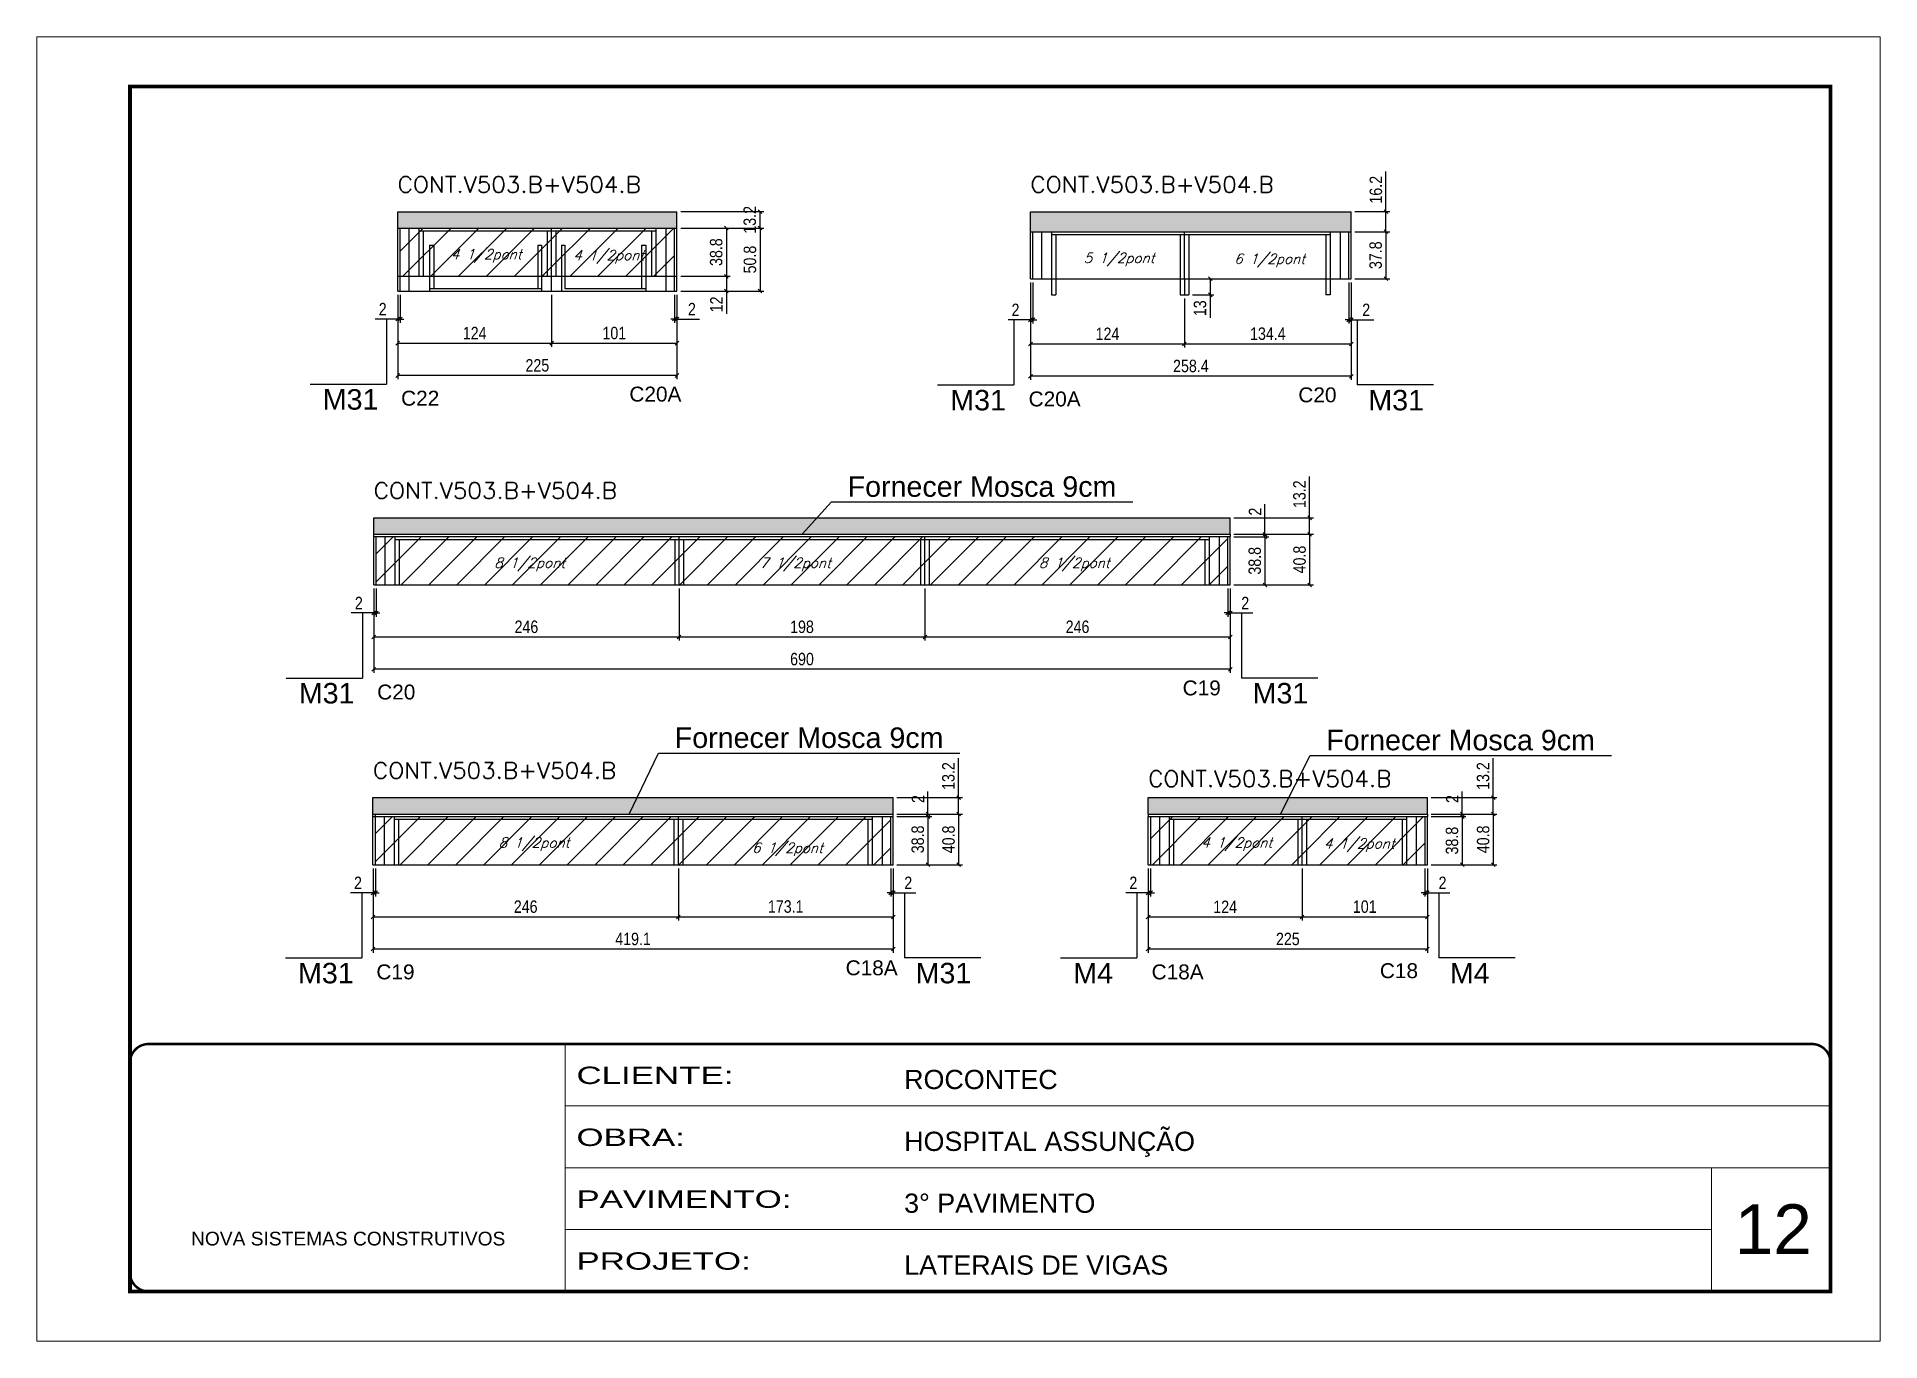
# Model space of a CAD drawing. Extents: x -21493 to -15213, y -12134 to 11887.
# Drawn here: x -16725 to -15240, y 8540 to 9590 of the extents above; entities that cross this region are included whole.
import ezdxf

# ---------------------------------------------------------------- set-up
doc = ezdxf.new("R2010")
doc.units = 0
doc.linetypes.add('CONTINUO', pattern=[0])
doc.linetypes.add('DASHED', pattern=[0.75, 0.5, -0.25])
for name, color, linetype in [('5', 5, 'Continuous'), ('COTA', 241, 'Continuous'), ('NOMENCLATURA', 7, 'Continuous'), ('Painéis', 200, 'Continuous'), ('Reaproveitamento', 251, 'Continuous'), ('SARR_2.2x7', 40, 'Continuous'), ('SARR_3.5x7', 81, 'Continuous'), ('texto', 7, 'Continuous')]:
    doc.layers.add(name, color=color, linetype=linetype)
for name, color, linetype, lineweight in [('CARIMBO', 255, 'Continuous', 9), ('Folhas', 255, 'Continuous', 9), ('SARRAFO DE PRESSAO', 251, 'DASHED', 9), ('Texto Seção', 7, 'Continuous', 15)]:
    doc.layers.add(name, color=color, linetype=linetype, lineweight=lineweight)
doc.styles.add('ARIAL', font='arial.ttf')
doc.styles.add('COTA TECNICA', font='techl___.ttf', dxfattribs={"height": 10})
doc.styles.add('REGUA-120', font='ROMANS.shx', dxfattribs={"height": 15})
doc.styles.add('Romans', font='romans.shx')
doc.styles.get("Standard").update_dxf_attribs({"font": 'arial.ttf'})
doc.styles.add('Tecnologia', font='')
doc.styles.get('Tecnologia').set_extended_font_data('Forgotten Futurist')
doc.dimstyles.new('PAINEL', dxfattribs={"dimtxt": 10, "dimasz": 3, "dimexe": 3, "dimexo": 3, "dimgap": 3, "dimtad": 1, "dimdec": 1, "dimzin": 12, "dimdsep": 46, "dimtxsty": 'COTA TECNICA', "dimblk1": 'OBLIQUE', "dimblk2": 'OBLIQUE', "dimsah": 1, "dimcen": 0.9, "dimclrd": 4, "dimclre": 4, "dimclrt": 240, "dimadec": 1, "dimazin": 3, "dimtfac": 1, "dimtdec": 1, "dimtmove": 0, "dimatfit": 3, "dimfxl": 1, "dimtolj": 1, "dimtzin": 12, "dimarcsym": 0})
pattern_1 = [(45, (-158644.198, -18004.242), (-11.2253202, 11.2253202), [])]
pattern_2 = [(50, (-157032.1976, -20301.392), (5.46554007, -0.47817257), [0.5715, -6.2865]), (355, (-157032.1976, -20301.392), (-1.05730264, 5.73170536), [0.4572, -5.02921753]), (100.4514447, (-157031.742, -20301.4316), (4.40823741, 5.25353256), [0.48570026, -5.34270734]), (46.1842, (-157032.1976, -20299.868), (8.13237123, -1.26126984), [0.85725, -9.42975]), (96.6355576, (-157031.52, -20299.973), (7.122124, 7.42278374), [0.7285507, -8.01406824]), (351.184151, (-157032.198, -20299.868), (7.122124, 7.42278374), [0.685799, -7.54379196]), (21, (-157031.4356, -20300.249), (4.54843174, -3.06795595), [0.5715, -6.2865]), (326, (-157031.4356, -20300.249), (1.85406085, 5.52563898), [0.4572, -5.0292]), (71.451445, (-157031.0566, -20300.5045), (6.40249258, 2.45768307), [0.48570026, -5.34269813]), (37.5, (-157032.1976, -20301.3918), (0.092658098, 2.536651166), [0, -4.96824, 0, -5.1054, 0, -5.04825]), (7.5, (-157032.1976, -20301.3918), (2.004589875, 3.005417245), [0, -2.91084, 0, -4.85394, 0, -1.92405]), (327.5, (-157033.8969, -20301.3918), (4.067717855, -0.17186232), [0, -1.905, 0, -5.9436, 0, -7.8867]), (317.5, (-157034.659, -20301.3918), (4.44387544, 0.76279473), [0, -2.4765, 0, -3.94716, 0, -5.6007])]

msp = doc.modelspace()

# ---------------------------------------------------------------- texts
at = {"layer": '5', "linetype": 'Continuous'}
for s, p in [('C22', (-16431.47, 9293.2)), ('C20A', (-16247.57, 9296.5)), ('C20A', (-15925.92, 9292.6)), ('C20', (-15708.62, 9295.9)), ('C20', (-16450.74, 9056.65)), ('C19', (-15801.84, 9059.95)), ('C19', (-16451.37, 8831.33)), ('C18A', (-16073.35, 8834.63)), ('C18A', (-15826.83, 8831.33)), ('C18', (-15642.93, 8832.31))]:
    msp.add_text(s, height=12, rotation=359.99996, dxfattribs=at).set_placement(p)
at = {"layer": 'CARIMBO', "style": 'ARIAL'}
msp.add_text('12', height=40, dxfattribs=at).set_placement((-15357.05, 8610.23))
at = {"layer": 'NOMENCLATURA', "linetype": 'Continuous'}
for s, p in [('M31', (-16494.58, 9289.98)), ('M31', (-15989.02, 9289.38)), ('M31', (-15652.21, 9289.38)), ('Fornecer Mosca 9cm', (-16071.69, 9219.82)), ('M31', (-16513.84, 9053.43)), ('M31', (-15745.43, 9053.43)), ('Fornecer Mosca 9cm', (-16210.99, 9017.63)), ('Fornecer Mosca 9cm', (-15686.17, 9015.74)), ('M31', (-16514.48, 8828.11)), ('M31', (-16016.95, 8828.11)), ('M4', (-15889.94, 8828.11)), ('M4', (-15586.53, 8828.11))]:
    msp.add_text(s, height=16.5, dxfattribs=at).set_placement(p)
at = {"layer": 'texto', "color": 2, "char_height": 8, "attachment_point": 5, "style": 'Romans'}
for s, insert in [('{\\Q19;\\C256;4 1/2pont}', (-16362.85, 9413.8)), ('{\\Q19;\\C256;4 1/2pont}', (-16264.17, 9413.11)), ('{\\Q19;\\C256;5 1/2pont}', (-15853.05, 9410.8)), ('{\\Q19;\\C256;6 1/2pont}', (-15731.75, 9410.11)), ('{\\Q19;\\C256;8 1/2pont}', (-16327.87, 9165.4)), ('{\\Q19;\\C256;7 1/2pont}', (-16113.73, 9165.4)), ('{\\Q19;\\C256;8 1/2pont}', (-15889.12, 9165.4)), ('{\\Q19;\\C256;8 1/2pont}', (-16324.39, 8940.07)), ('{\\Q19;\\C256;6 1/2pont}', (-16120.18, 8935.98)), ('{\\Q19;\\C256;4 1/2pont}', (-15758.22, 8940.07)), ('{\\Q19;\\C256;4 1/2pont}', (-15659.53, 8939.38))]:
    msp.add_mtext(s, dxfattribs=dict(at, insert=insert))
at = {"layer": 'Texto Seção', "style": 'REGUA-120', "width": 1.05}
for p in [(-16434.23, 9464.73), (-15924.43, 9464.73), (-16453.5, 9218.32), (-16454.13, 8993), (-15829.59, 8986.37)]:
    msp.add_text('CONT.V503.B+V504.B', height=13, dxfattribs=at).set_placement(p)

# ---------------------------------------------------------------- blocks, each defined once
blk = doc.blocks.new('_Oblique')
at = {"color": 0, "linetype": 'ByBlock', "lineweight": -2}
blk.add_line((-0.5, -0.5), (0.5, 0.5), dxfattribs=at)
blk = doc.blocks.new('*D121')
at = {"layer": 'COTA', "color": 4, "lineweight": -2, "ltscale": 25, "transparency": 16777216}
for p, q in [((-16434.2, 9382.4), (-16434.2, 9314.5)), ((-16209.2, 9382.4), (-16209.2, 9314.5)), ((-16209.2, 9317.5), (-16434.2, 9317.5))]:
    blk.add_line(p, q, dxfattribs=at)
at = {"layer": 'Defpoints', "color": 0, "ltscale": 25, "transparency": 16777216}
for p in [(-16434.2, 9385.4), (-16209.2, 9385.4), (-16434.2, 9317.5)]:
    blk.add_point(p, dxfattribs=at)
at = {"layer": 'COTA', "color": 4, "lineweight": -2, "ltscale": 25, "transparency": 16777216, "xscale": 3, "yscale": 3, "zscale": 3, "rotation": 180}
blk.add_blockref('_Oblique', (-16434.2, 9317.5), dxfattribs=at)
at = {"layer": 'COTA', "color": 4, "lineweight": -2, "ltscale": 25, "transparency": 16777216, "xscale": 3, "yscale": 3, "zscale": 3}
blk.add_blockref('_Oblique', (-16209.2, 9317.5), dxfattribs=at)
at = {"layer": 'COTA', "color": 240, "ltscale": 25, "transparency": 16777216, "insert": (-16321.7, 9325.6), "char_height": 10, "attachment_point": 5, "style": 'COTA TECNICA'}
blk.add_mtext('\\A1;225', dxfattribs=at)
blk = doc.blocks.new('*D122')
at = {"layer": 'COTA', "color": 4, "lineweight": -2, "ltscale": 25, "transparency": 16777216}
for p, q in [((-16434.2, 9382.4), (-16434.2, 9340.5)), ((-16310.2, 9382.4), (-16310.2, 9340.5)), ((-16434.2, 9343.5), (-16310.2, 9343.5))]:
    blk.add_line(p, q, dxfattribs=at)
at = {"layer": 'Defpoints', "color": 0, "ltscale": 25, "transparency": 16777216}
for p in [(-16434.2, 9385.4), (-16310.2, 9385.4), (-16310.2, 9343.5)]:
    blk.add_point(p, dxfattribs=at)
at = {"layer": 'COTA', "color": 4, "lineweight": -2, "ltscale": 25, "transparency": 16777216, "xscale": 3, "yscale": 3, "zscale": 3, "rotation": 180}
blk.add_blockref('_Oblique', (-16434.2, 9343.5), dxfattribs=at)
at = {"layer": 'COTA', "color": 4, "lineweight": -2, "ltscale": 25, "transparency": 16777216, "xscale": 3, "yscale": 3, "zscale": 3}
blk.add_blockref('_Oblique', (-16310.2, 9343.5), dxfattribs=at)
at = {"layer": 'COTA', "color": 240, "ltscale": 25, "transparency": 16777216, "insert": (-16372.2, 9351.6), "char_height": 10, "attachment_point": 5, "style": 'COTA TECNICA'}
blk.add_mtext('\\A1;124', dxfattribs=at)
blk = doc.blocks.new('*D123')
at = {"layer": 'COTA', "color": 4, "lineweight": -2, "ltscale": 25, "transparency": 16777216}
for p, q in [((-16310.2, 9382.4), (-16310.2, 9340.5)), ((-16209.2, 9382.4), (-16209.2, 9340.5)), ((-16310.2, 9343.5), (-16209.2, 9343.5))]:
    blk.add_line(p, q, dxfattribs=at)
at = {"layer": 'Defpoints', "color": 0, "ltscale": 25, "transparency": 16777216}
for p in [(-16310.2, 9385.4), (-16209.2, 9385.4), (-16209.2, 9343.5)]:
    blk.add_point(p, dxfattribs=at)
at = {"layer": 'COTA', "color": 4, "lineweight": -2, "ltscale": 25, "transparency": 16777216, "xscale": 3, "yscale": 3, "zscale": 3, "rotation": 180}
blk.add_blockref('_Oblique', (-16310.2, 9343.5), dxfattribs=at)
at = {"layer": 'COTA', "color": 4, "lineweight": -2, "ltscale": 25, "transparency": 16777216, "xscale": 3, "yscale": 3, "zscale": 3}
blk.add_blockref('_Oblique', (-16209.2, 9343.5), dxfattribs=at)
at = {"layer": 'COTA', "color": 240, "ltscale": 25, "transparency": 16777216, "insert": (-16259.7, 9351.6), "char_height": 10, "attachment_point": 5, "style": 'COTA TECNICA'}
blk.add_mtext('\\A1;101', dxfattribs=at)
blk = doc.blocks.new('*D799')
at = {"layer": 'COTA', "color": 4, "lineweight": -2, "ltscale": 25, "transparency": 16777216}
for p, q in [((-16206.2, 9436.2), (-16166.4, 9436.2)), ((-16169.4, 9436.2), (-16169.4, 9397.4)), ((-16206.2, 9397.4), (-16166.4, 9397.4))]:
    blk.add_line(p, q, dxfattribs=at)
at = {"layer": 'Defpoints', "color": 0, "ltscale": 25, "transparency": 16777216}
for p in [(-16209.2, 9436.2), (-16209.2, 9397.4), (-16169.4, 9397.4)]:
    blk.add_point(p, dxfattribs=at)
at = {"layer": 'COTA', "color": 4, "lineweight": -2, "ltscale": 25, "transparency": 16777216, "xscale": 3, "yscale": 3, "zscale": 3}
for p, rotation in [((-16169.4, 9436.2), 90), ((-16169.4, 9397.4), 270)]:
    blk.add_blockref('_Oblique', p, dxfattribs=dict(at, rotation=rotation))
at = {"layer": 'COTA', "color": 240, "ltscale": 25, "transparency": 16777216, "insert": (-16177.6, 9416.8), "char_height": 10, "attachment_point": 5, "rotation": 90, "style": 'COTA TECNICA'}
blk.add_mtext('\\A1;38.8', dxfattribs=at)
blk = doc.blocks.new('*D800')
at = {"layer": 'COTA', "color": 4, "lineweight": -2, "ltscale": 25, "transparency": 16777216}
for p, q in [((-16206.2, 9449.4), (-16139.3, 9449.4)), ((-16142.3, 9436.2), (-16142.3, 9449.4)), ((-16206.2, 9436.2), (-16139.3, 9436.2))]:
    blk.add_line(p, q, dxfattribs=at)
at = {"layer": 'Defpoints', "color": 0, "ltscale": 25, "transparency": 16777216}
for p in [(-16209.2, 9449.4), (-16142.3, 9449.4), (-16209.2, 9436.2)]:
    blk.add_point(p, dxfattribs=at)
at = {"layer": 'COTA', "color": 4, "lineweight": -2, "ltscale": 25, "transparency": 16777216, "xscale": 3, "yscale": 3, "zscale": 3}
for p, rotation in [((-16142.3, 9449.4), 90), ((-16142.3, 9436.2), 270)]:
    blk.add_blockref('_Oblique', p, dxfattribs=dict(at, rotation=rotation))
at = {"layer": 'COTA', "color": 240, "ltscale": 25, "transparency": 16777216, "insert": (-16150.5, 9442.8), "char_height": 10, "attachment_point": 5, "rotation": 90, "style": 'COTA TECNICA'}
blk.add_mtext('\\A1;13.2', dxfattribs=at)
blk = doc.blocks.new('*D124')
at = {"layer": 'COTA', "color": 4, "lineweight": -2, "ltscale": 25, "transparency": 16777216}
for p, q in [((-16211.2, 9382.4), (-16211.2, 9359.9)), ((-16209.2, 9382.4), (-16209.2, 9359.9)), ((-16211.2, 9362.9), (-16214.2, 9362.9)), ((-16211.2, 9362.9), (-16209.2, 9362.9)), ((-16209.2, 9362.9), (-16191.1, 9362.9))]:
    blk.add_line(p, q, dxfattribs=at)
at = {"layer": 'Defpoints', "color": 0, "ltscale": 25, "transparency": 16777216}
for p in [(-16211.2, 9385.4), (-16209.2, 9385.4), (-16209.2, 9362.9)]:
    blk.add_point(p, dxfattribs=at)
at = {"layer": 'COTA', "color": 4, "lineweight": -2, "ltscale": 25, "transparency": 16777216, "xscale": 3, "yscale": 3, "zscale": 3}
blk.add_blockref('_Oblique', (-16211.2, 9362.9), dxfattribs=at)
at = {"layer": 'COTA', "color": 4, "lineweight": -2, "ltscale": 25, "transparency": 16777216, "xscale": 3, "yscale": 3, "zscale": 3, "rotation": 180}
blk.add_blockref('_Oblique', (-16209.2, 9362.9), dxfattribs=at)
at = {"layer": 'COTA', "color": 240, "ltscale": 25, "transparency": 16777216, "insert": (-16197.2, 9370.9), "char_height": 10, "attachment_point": 5, "style": 'COTA TECNICA'}
blk.add_mtext('\\A1;2', dxfattribs=at)
blk = doc.blocks.new('*D125')
at = {"layer": 'COTA', "color": 4, "lineweight": -2, "ltscale": 25, "transparency": 16777216}
for p, q in [((-16434.2, 9382.4), (-16434.2, 9359.9)), ((-16432.2, 9382.4), (-16432.2, 9359.9)), ((-16434.2, 9362.9), (-16452.3, 9362.9)), ((-16432.2, 9362.9), (-16434.2, 9362.9)), ((-16432.2, 9362.9), (-16429.2, 9362.9))]:
    blk.add_line(p, q, dxfattribs=at)
at = {"layer": 'Defpoints', "color": 0, "ltscale": 25, "transparency": 16777216}
for p in [(-16434.2, 9385.4), (-16432.2, 9385.4), (-16434.2, 9362.9)]:
    blk.add_point(p, dxfattribs=at)
at = {"layer": 'COTA', "color": 4, "lineweight": -2, "ltscale": 25, "transparency": 16777216, "xscale": 3, "yscale": 3, "zscale": 3}
blk.add_blockref('_Oblique', (-16434.2, 9362.9), dxfattribs=at)
at = {"layer": 'COTA', "color": 4, "lineweight": -2, "ltscale": 25, "transparency": 16777216, "xscale": 3, "yscale": 3, "zscale": 3, "rotation": 180}
blk.add_blockref('_Oblique', (-16432.2, 9362.9), dxfattribs=at)
at = {"layer": 'COTA', "color": 240, "ltscale": 25, "transparency": 16777216, "insert": (-16446.3, 9370.9), "char_height": 10, "attachment_point": 5, "style": 'COTA TECNICA'}
blk.add_mtext('\\A1;2', dxfattribs=at)
blk = doc.blocks.new('*D766')
at = {"layer": 'COTA', "color": 4, "lineweight": -2, "ltscale": 25, "transparency": 16777216}
for p, q in [((-16206.2, 9397.4), (-16166.4, 9397.4)), ((-16206.2, 9385.4), (-16166.4, 9385.4)), ((-16169.4, 9397.4), (-16169.4, 9385.4)), ((-16169.4, 9385.4), (-16169.4, 9367))]:
    blk.add_line(p, q, dxfattribs=at)
at = {"layer": 'Defpoints', "color": 0, "ltscale": 25, "transparency": 16777216}
for p in [(-16209.2, 9397.4), (-16209.2, 9385.4), (-16169.4, 9385.4)]:
    blk.add_point(p, dxfattribs=at)
at = {"layer": 'COTA', "color": 4, "lineweight": -2, "ltscale": 25, "transparency": 16777216, "xscale": 3, "yscale": 3, "zscale": 3}
for p, rotation in [((-16169.4, 9397.4), 90), ((-16169.4, 9385.4), 270)]:
    blk.add_blockref('_Oblique', p, dxfattribs=dict(at, rotation=rotation))
at = {"layer": 'COTA', "color": 240, "ltscale": 25, "transparency": 16777216, "insert": (-16177.5, 9374.7), "char_height": 10, "attachment_point": 5, "rotation": 90, "style": 'COTA TECNICA'}
blk.add_mtext('\\A1;12', dxfattribs=at)
blk = doc.blocks.new('*D767')
at = {"layer": 'COTA', "color": 4, "lineweight": -2, "ltscale": 25, "transparency": 16777216}
for p, q in [((-16206.2, 9436.2), (-16139.3, 9436.2)), ((-16142.3, 9436.2), (-16142.3, 9385.4)), ((-16206.2, 9385.4), (-16139.3, 9385.4))]:
    blk.add_line(p, q, dxfattribs=at)
at = {"layer": 'Defpoints', "color": 0, "ltscale": 25, "transparency": 16777216}
for p in [(-16209.2, 9436.2), (-16209.2, 9385.4), (-16142.3, 9385.4)]:
    blk.add_point(p, dxfattribs=at)
at = {"layer": 'COTA', "color": 4, "lineweight": -2, "ltscale": 25, "transparency": 16777216, "xscale": 3, "yscale": 3, "zscale": 3}
for p, rotation in [((-16142.3, 9436.2), 90), ((-16142.3, 9385.4), 270)]:
    blk.add_blockref('_Oblique', p, dxfattribs=dict(at, rotation=rotation))
at = {"layer": 'COTA', "color": 240, "ltscale": 25, "transparency": 16777216, "insert": (-16150.4, 9410.8), "char_height": 10, "attachment_point": 5, "rotation": 90, "style": 'COTA TECNICA'}
blk.add_mtext('\\A1;50.8', dxfattribs=at)
blk = doc.blocks.new('*D113')
at = {"layer": 'COTA', "color": 4, "lineweight": -2, "ltscale": 25, "transparency": 16777216}
for p, q in [((-15924.4, 9392.4), (-15924.4, 9313.9)), ((-15666, 9392.4), (-15666, 9313.9)), ((-15666, 9316.9), (-15924.4, 9316.9))]:
    blk.add_line(p, q, dxfattribs=at)
at = {"layer": 'Defpoints', "color": 0, "ltscale": 25, "transparency": 16777216}
for p in [(-15924.4, 9395.4), (-15666, 9395.4), (-15924.4, 9316.9)]:
    blk.add_point(p, dxfattribs=at)
at = {"layer": 'COTA', "color": 4, "lineweight": -2, "ltscale": 25, "transparency": 16777216, "xscale": 3, "yscale": 3, "zscale": 3, "rotation": 180}
blk.add_blockref('_Oblique', (-15924.4, 9316.9), dxfattribs=at)
at = {"layer": 'COTA', "color": 4, "lineweight": -2, "ltscale": 25, "transparency": 16777216, "xscale": 3, "yscale": 3, "zscale": 3}
blk.add_blockref('_Oblique', (-15666, 9316.9), dxfattribs=at)
at = {"layer": 'COTA', "color": 240, "ltscale": 25, "transparency": 16777216, "insert": (-15795.2, 9325.1), "char_height": 10, "attachment_point": 5, "style": 'COTA TECNICA'}
blk.add_mtext('\\A1;258.4', dxfattribs=at)
blk = doc.blocks.new('*D114')
at = {"layer": 'COTA', "color": 4, "lineweight": -2, "ltscale": 25, "transparency": 16777216}
for p, q in [((-15924.4, 9392.4), (-15924.4, 9339.9)), ((-15800.4, 9379.4), (-15800.4, 9339.9)), ((-15924.4, 9342.9), (-15800.4, 9342.9))]:
    blk.add_line(p, q, dxfattribs=at)
at = {"layer": 'Defpoints', "color": 0, "ltscale": 25, "transparency": 16777216}
for p in [(-15924.4, 9395.4), (-15800.4, 9382.4), (-15800.4, 9342.9)]:
    blk.add_point(p, dxfattribs=at)
at = {"layer": 'COTA', "color": 4, "lineweight": -2, "ltscale": 25, "transparency": 16777216, "xscale": 3, "yscale": 3, "zscale": 3, "rotation": 180}
blk.add_blockref('_Oblique', (-15924.4, 9342.9), dxfattribs=at)
at = {"layer": 'COTA', "color": 4, "lineweight": -2, "ltscale": 25, "transparency": 16777216, "xscale": 3, "yscale": 3, "zscale": 3}
blk.add_blockref('_Oblique', (-15800.4, 9342.9), dxfattribs=at)
at = {"layer": 'COTA', "color": 240, "ltscale": 25, "transparency": 16777216, "insert": (-15862.4, 9351), "char_height": 10, "attachment_point": 5, "style": 'COTA TECNICA'}
blk.add_mtext('\\A1;124', dxfattribs=at)
blk = doc.blocks.new('*D115')
at = {"layer": 'COTA', "color": 4, "lineweight": -2, "ltscale": 25, "transparency": 16777216}
for p, q in [((-15666, 9392.4), (-15666, 9339.9)), ((-15800.4, 9379.4), (-15800.4, 9339.9)), ((-15800.4, 9342.9), (-15666, 9342.9))]:
    blk.add_line(p, q, dxfattribs=at)
at = {"layer": 'Defpoints', "color": 0, "ltscale": 25, "transparency": 16777216}
for p in [(-15666, 9395.4), (-15800.4, 9382.4), (-15666, 9342.9)]:
    blk.add_point(p, dxfattribs=at)
at = {"layer": 'COTA', "color": 4, "lineweight": -2, "ltscale": 25, "transparency": 16777216, "xscale": 3, "yscale": 3, "zscale": 3, "rotation": 180}
blk.add_blockref('_Oblique', (-15800.4, 9342.9), dxfattribs=at)
at = {"layer": 'COTA', "color": 4, "lineweight": -2, "ltscale": 25, "transparency": 16777216, "xscale": 3, "yscale": 3, "zscale": 3}
blk.add_blockref('_Oblique', (-15666, 9342.9), dxfattribs=at)
at = {"layer": 'COTA', "color": 240, "ltscale": 25, "transparency": 16777216, "insert": (-15733.2, 9351.1), "char_height": 10, "attachment_point": 5, "style": 'COTA TECNICA'}
blk.add_mtext('\\A1;134.4', dxfattribs=at)
blk = doc.blocks.new('*D770')
at = {"layer": 'COTA', "color": 4, "lineweight": -2, "ltscale": 25, "transparency": 16777216}
for p, q in [((-15663, 9433.2), (-15635, 9433.2)), ((-15638, 9433.2), (-15638, 9395.4)), ((-15663, 9395.4), (-15635, 9395.4))]:
    blk.add_line(p, q, dxfattribs=at)
at = {"layer": 'Defpoints', "color": 0, "ltscale": 25, "transparency": 16777216}
for p in [(-15666, 9433.2), (-15666, 9395.4), (-15638, 9395.4)]:
    blk.add_point(p, dxfattribs=at)
at = {"layer": 'COTA', "color": 4, "lineweight": -2, "ltscale": 25, "transparency": 16777216, "xscale": 3, "yscale": 3, "zscale": 3}
for p, rotation in [((-15638, 9433.2), 90), ((-15638, 9395.4), 270)]:
    blk.add_blockref('_Oblique', p, dxfattribs=dict(at, rotation=rotation))
at = {"layer": 'COTA', "color": 240, "ltscale": 25, "transparency": 16777216, "insert": (-15646.3, 9414.3), "char_height": 10, "attachment_point": 5, "rotation": 90, "style": 'COTA TECNICA'}
blk.add_mtext('\\A1;37.8', dxfattribs=at)
blk = doc.blocks.new('*D771')
at = {"layer": 'COTA', "color": 4, "lineweight": -2, "ltscale": 25, "transparency": 16777216}
for p, q in [((-15638, 9449.4), (-15638, 9481.6)), ((-15663, 9449.4), (-15635, 9449.4)), ((-15638, 9433.2), (-15638, 9449.4)), ((-15663, 9433.2), (-15635, 9433.2))]:
    blk.add_line(p, q, dxfattribs=at)
at = {"layer": 'Defpoints', "color": 0, "ltscale": 25, "transparency": 16777216}
for p in [(-15666, 9449.4), (-15638, 9449.4), (-15666, 9433.2)]:
    blk.add_point(p, dxfattribs=at)
at = {"layer": 'COTA', "color": 4, "lineweight": -2, "ltscale": 25, "transparency": 16777216, "xscale": 3, "yscale": 3, "zscale": 3}
for p, rotation in [((-15638, 9449.4), 90), ((-15638, 9433.2), 270)]:
    blk.add_blockref('_Oblique', p, dxfattribs=dict(at, rotation=rotation))
at = {"layer": 'COTA', "color": 240, "ltscale": 25, "transparency": 16777216, "insert": (-15646.1, 9467), "char_height": 10, "attachment_point": 5, "rotation": 90, "style": 'COTA TECNICA'}
blk.add_mtext('\\A1;16.2', dxfattribs=at)
blk = doc.blocks.new('*D116')
at = {"layer": 'COTA', "color": 4, "lineweight": -2, "ltscale": 25, "transparency": 16777216}
for p, q in [((-15668, 9392.4), (-15668, 9359.3)), ((-15666, 9392.4), (-15666, 9359.3)), ((-15668, 9362.3), (-15671, 9362.3)), ((-15668, 9362.3), (-15666, 9362.3)), ((-15666, 9362.3), (-15647.9, 9362.3))]:
    blk.add_line(p, q, dxfattribs=at)
at = {"layer": 'Defpoints', "color": 0, "ltscale": 25, "transparency": 16777216}
for p in [(-15668, 9395.4), (-15666, 9395.4), (-15666, 9362.3)]:
    blk.add_point(p, dxfattribs=at)
at = {"layer": 'COTA', "color": 4, "lineweight": -2, "ltscale": 25, "transparency": 16777216, "xscale": 3, "yscale": 3, "zscale": 3}
blk.add_blockref('_Oblique', (-15668, 9362.3), dxfattribs=at)
at = {"layer": 'COTA', "color": 4, "lineweight": -2, "ltscale": 25, "transparency": 16777216, "xscale": 3, "yscale": 3, "zscale": 3, "rotation": 180}
blk.add_blockref('_Oblique', (-15666, 9362.3), dxfattribs=at)
at = {"layer": 'COTA', "color": 240, "ltscale": 25, "transparency": 16777216, "insert": (-15654, 9370.3), "char_height": 10, "attachment_point": 5, "style": 'COTA TECNICA'}
blk.add_mtext('\\A1;2', dxfattribs=at)
blk = doc.blocks.new('*D117')
at = {"layer": 'COTA', "color": 4, "lineweight": -2, "ltscale": 25, "transparency": 16777216}
for p, q in [((-15924.4, 9392.4), (-15924.4, 9359.3)), ((-15922.4, 9392.4), (-15922.4, 9359.3)), ((-15924.4, 9362.3), (-15942.5, 9362.3)), ((-15922.4, 9362.3), (-15924.4, 9362.3)), ((-15922.4, 9362.3), (-15919.4, 9362.3))]:
    blk.add_line(p, q, dxfattribs=at)
at = {"layer": 'Defpoints', "color": 0, "ltscale": 25, "transparency": 16777216}
for p in [(-15924.4, 9395.4), (-15922.4, 9395.4), (-15924.4, 9362.3)]:
    blk.add_point(p, dxfattribs=at)
at = {"layer": 'COTA', "color": 4, "lineweight": -2, "ltscale": 25, "transparency": 16777216, "xscale": 3, "yscale": 3, "zscale": 3}
blk.add_blockref('_Oblique', (-15924.4, 9362.3), dxfattribs=at)
at = {"layer": 'COTA', "color": 4, "lineweight": -2, "ltscale": 25, "transparency": 16777216, "xscale": 3, "yscale": 3, "zscale": 3, "rotation": 180}
blk.add_blockref('_Oblique', (-15922.4, 9362.3), dxfattribs=at)
at = {"layer": 'COTA', "color": 240, "ltscale": 25, "transparency": 16777216, "insert": (-15936.5, 9370.3), "char_height": 10, "attachment_point": 5, "style": 'COTA TECNICA'}
blk.add_mtext('\\A1;2', dxfattribs=at)
blk = doc.blocks.new('*D772')
at = {"layer": 'COTA', "color": 4, "lineweight": -2, "ltscale": 25, "transparency": 16777216}
for p, q in [((-15793.9, 9395.4), (-15776.6, 9395.4)), ((-15779.6, 9395.4), (-15779.6, 9382.4)), ((-15793.9, 9382.4), (-15776.6, 9382.4)), ((-15779.6, 9382.4), (-15779.6, 9363.8))]:
    blk.add_line(p, q, dxfattribs=at)
at = {"layer": 'Defpoints', "color": 0, "ltscale": 25, "transparency": 16777216}
for p in [(-15796.9, 9395.4), (-15796.9, 9382.4), (-15779.6, 9382.4)]:
    blk.add_point(p, dxfattribs=at)
at = {"layer": 'COTA', "color": 4, "lineweight": -2, "ltscale": 25, "transparency": 16777216, "xscale": 3, "yscale": 3, "zscale": 3}
for p, rotation in [((-15779.6, 9395.4), 90), ((-15779.6, 9382.4), 270)]:
    blk.add_blockref('_Oblique', p, dxfattribs=dict(at, rotation=rotation))
at = {"layer": 'COTA', "color": 240, "ltscale": 25, "transparency": 16777216, "insert": (-15787.8, 9371.6), "char_height": 10, "attachment_point": 5, "rotation": 90, "style": 'COTA TECNICA'}
blk.add_mtext('\\A1;13', dxfattribs=at)
blk = doc.blocks.new('*D773')
at = {"layer": 'COTA', "color": 4, "lineweight": -2, "ltscale": 25, "transparency": 16777216}
for p, q in [((-16453.5, 9145.9), (-16453.5, 9078)), ((-15763.5, 9145.9), (-15763.5, 9078)), ((-15763.5, 9081), (-16453.5, 9081))]:
    blk.add_line(p, q, dxfattribs=at)
at = {"layer": 'Defpoints', "color": 0, "ltscale": 25, "transparency": 16777216}
for p in [(-16453.5, 9148.9), (-15763.5, 9148.9), (-16453.5, 9081)]:
    blk.add_point(p, dxfattribs=at)
at = {"layer": 'COTA', "color": 4, "lineweight": -2, "ltscale": 25, "transparency": 16777216, "xscale": 3, "yscale": 3, "zscale": 3, "rotation": 180}
blk.add_blockref('_Oblique', (-16453.5, 9081), dxfattribs=at)
at = {"layer": 'COTA', "color": 4, "lineweight": -2, "ltscale": 25, "transparency": 16777216, "xscale": 3, "yscale": 3, "zscale": 3}
blk.add_blockref('_Oblique', (-15763.5, 9081), dxfattribs=at)
at = {"layer": 'COTA', "color": 240, "ltscale": 25, "transparency": 16777216, "insert": (-16108.5, 9089.1), "char_height": 10, "attachment_point": 5, "style": 'COTA TECNICA'}
blk.add_mtext('\\A1;690', dxfattribs=at)
blk = doc.blocks.new('*D774')
at = {"layer": 'COTA', "color": 4, "lineweight": -2, "ltscale": 25, "transparency": 16777216}
for p, q in [((-16453.5, 9145.9), (-16453.5, 9104)), ((-16207.5, 9145.9), (-16207.5, 9104)), ((-16453.5, 9107), (-16207.5, 9107))]:
    blk.add_line(p, q, dxfattribs=at)
at = {"layer": 'Defpoints', "color": 0, "ltscale": 25, "transparency": 16777216}
for p in [(-16453.5, 9148.9), (-16207.5, 9148.9), (-16207.5, 9107)]:
    blk.add_point(p, dxfattribs=at)
at = {"layer": 'COTA', "color": 4, "lineweight": -2, "ltscale": 25, "transparency": 16777216, "xscale": 3, "yscale": 3, "zscale": 3, "rotation": 180}
blk.add_blockref('_Oblique', (-16453.5, 9107), dxfattribs=at)
at = {"layer": 'COTA', "color": 4, "lineweight": -2, "ltscale": 25, "transparency": 16777216, "xscale": 3, "yscale": 3, "zscale": 3}
blk.add_blockref('_Oblique', (-16207.5, 9107), dxfattribs=at)
at = {"layer": 'COTA', "color": 240, "ltscale": 25, "transparency": 16777216, "insert": (-16330.5, 9115.1), "char_height": 10, "attachment_point": 5, "style": 'COTA TECNICA'}
blk.add_mtext('\\A1;246', dxfattribs=at)
blk = doc.blocks.new('*D775')
at = {"layer": 'COTA', "color": 4, "lineweight": -2, "ltscale": 25, "transparency": 16777216}
for p, q in [((-16207.5, 9145.9), (-16207.5, 9104)), ((-16009.5, 9145.9), (-16009.5, 9104)), ((-16207.5, 9107), (-16009.5, 9107))]:
    blk.add_line(p, q, dxfattribs=at)
at = {"layer": 'Defpoints', "color": 0, "ltscale": 25, "transparency": 16777216}
for p in [(-16207.5, 9148.9), (-16009.5, 9148.9), (-16009.5, 9107)]:
    blk.add_point(p, dxfattribs=at)
at = {"layer": 'COTA', "color": 4, "lineweight": -2, "ltscale": 25, "transparency": 16777216, "xscale": 3, "yscale": 3, "zscale": 3, "rotation": 180}
blk.add_blockref('_Oblique', (-16207.5, 9107), dxfattribs=at)
at = {"layer": 'COTA', "color": 4, "lineweight": -2, "ltscale": 25, "transparency": 16777216, "xscale": 3, "yscale": 3, "zscale": 3}
blk.add_blockref('_Oblique', (-16009.5, 9107), dxfattribs=at)
at = {"layer": 'COTA', "color": 240, "ltscale": 25, "transparency": 16777216, "insert": (-16108.5, 9115.1), "char_height": 10, "attachment_point": 5, "style": 'COTA TECNICA'}
blk.add_mtext('\\A1;198', dxfattribs=at)
blk = doc.blocks.new('*D776')
at = {"layer": 'COTA', "color": 4, "lineweight": -2, "ltscale": 25, "transparency": 16777216}
for p, q in [((-16009.5, 9145.9), (-16009.5, 9104)), ((-15763.5, 9145.9), (-15763.5, 9104)), ((-16009.5, 9107), (-15763.5, 9107))]:
    blk.add_line(p, q, dxfattribs=at)
at = {"layer": 'Defpoints', "color": 0, "ltscale": 25, "transparency": 16777216}
for p in [(-16009.5, 9148.9), (-15763.5, 9148.9), (-15763.5, 9107)]:
    blk.add_point(p, dxfattribs=at)
at = {"layer": 'COTA', "color": 4, "lineweight": -2, "ltscale": 25, "transparency": 16777216, "xscale": 3, "yscale": 3, "zscale": 3, "rotation": 180}
blk.add_blockref('_Oblique', (-16009.5, 9107), dxfattribs=at)
at = {"layer": 'COTA', "color": 4, "lineweight": -2, "ltscale": 25, "transparency": 16777216, "xscale": 3, "yscale": 3, "zscale": 3}
blk.add_blockref('_Oblique', (-15763.5, 9107), dxfattribs=at)
at = {"layer": 'COTA', "color": 240, "ltscale": 25, "transparency": 16777216, "insert": (-15886.5, 9115.1), "char_height": 10, "attachment_point": 5, "style": 'COTA TECNICA'}
blk.add_mtext('\\A1;246', dxfattribs=at)
blk = doc.blocks.new('*D777')
at = {"layer": 'COTA', "color": 4, "lineweight": -2, "ltscale": 25, "transparency": 16777216}
for p, q in [((-15760.5, 9187.7), (-15732.5, 9187.7)), ((-15735.5, 9187.7), (-15735.5, 9148.9)), ((-15760.5, 9148.9), (-15732.5, 9148.9))]:
    blk.add_line(p, q, dxfattribs=at)
at = {"layer": 'Defpoints', "color": 0, "ltscale": 25, "transparency": 16777216}
for p in [(-15763.5, 9187.7), (-15763.5, 9148.9), (-15735.5, 9148.9)]:
    blk.add_point(p, dxfattribs=at)
at = {"layer": 'COTA', "color": 4, "lineweight": -2, "ltscale": 25, "transparency": 16777216, "xscale": 3, "yscale": 3, "zscale": 3}
for p, rotation in [((-15735.5, 9187.7), 90), ((-15735.5, 9148.9), 270)]:
    blk.add_blockref('_Oblique', p, dxfattribs=dict(at, rotation=rotation))
at = {"layer": 'COTA', "color": 240, "ltscale": 25, "transparency": 16777216, "insert": (-15743.7, 9168.3), "char_height": 10, "attachment_point": 5, "rotation": 90, "style": 'COTA TECNICA'}
blk.add_mtext('\\A1;38.8', dxfattribs=at)
blk = doc.blocks.new('*D778')
at = {"layer": 'COTA', "color": 4, "lineweight": -2, "ltscale": 25, "transparency": 16777216}
for p, q in [((-15699.5, 9202.9), (-15699.5, 9236.2)), ((-15760.5, 9202.9), (-15696.5, 9202.9)), ((-15699.5, 9189.7), (-15699.5, 9202.9)), ((-15760.5, 9189.7), (-15696.5, 9189.7))]:
    blk.add_line(p, q, dxfattribs=at)
at = {"layer": 'Defpoints', "color": 0, "ltscale": 25, "transparency": 16777216}
for p in [(-15763.5, 9202.9), (-15699.5, 9202.9), (-15763.5, 9189.7)]:
    blk.add_point(p, dxfattribs=at)
at = {"layer": 'COTA', "color": 4, "lineweight": -2, "ltscale": 25, "transparency": 16777216, "xscale": 3, "yscale": 3, "zscale": 3}
for p, rotation in [((-15699.5, 9202.9), 90), ((-15699.5, 9189.7), 270)]:
    blk.add_blockref('_Oblique', p, dxfattribs=dict(at, rotation=rotation))
at = {"layer": 'COTA', "color": 240, "ltscale": 25, "transparency": 16777216, "insert": (-15707.7, 9221.9), "char_height": 10, "attachment_point": 5, "rotation": 90, "style": 'COTA TECNICA'}
blk.add_mtext('\\A1;13.2', dxfattribs=at)
blk = doc.blocks.new('*D779')
at = {"layer": 'COTA', "color": 4, "lineweight": -2, "ltscale": 25, "transparency": 16777216}
for p, q in [((-15765.5, 9145.9), (-15765.5, 9123.3)), ((-15763.5, 9145.9), (-15763.5, 9123.3)), ((-15765.5, 9126.3), (-15768.5, 9126.3)), ((-15765.5, 9126.3), (-15763.5, 9126.3)), ((-15763.5, 9126.3), (-15745.4, 9126.3))]:
    blk.add_line(p, q, dxfattribs=at)
at = {"layer": 'Defpoints', "color": 0, "ltscale": 25, "transparency": 16777216}
for p in [(-15765.5, 9148.9), (-15763.5, 9148.9), (-15763.5, 9126.3)]:
    blk.add_point(p, dxfattribs=at)
at = {"layer": 'COTA', "color": 4, "lineweight": -2, "ltscale": 25, "transparency": 16777216, "xscale": 3, "yscale": 3, "zscale": 3}
blk.add_blockref('_Oblique', (-15765.5, 9126.3), dxfattribs=at)
at = {"layer": 'COTA', "color": 4, "lineweight": -2, "ltscale": 25, "transparency": 16777216, "xscale": 3, "yscale": 3, "zscale": 3, "rotation": 180}
blk.add_blockref('_Oblique', (-15763.5, 9126.3), dxfattribs=at)
at = {"layer": 'COTA', "color": 240, "ltscale": 25, "transparency": 16777216, "insert": (-15751.4, 9134.3), "char_height": 10, "attachment_point": 5, "style": 'COTA TECNICA'}
blk.add_mtext('\\A1;2', dxfattribs=at)
blk = doc.blocks.new('*D780')
at = {"layer": 'COTA', "color": 4, "lineweight": -2, "ltscale": 25, "transparency": 16777216}
for p, q in [((-16453.5, 9145.9), (-16453.5, 9123.3)), ((-16451.5, 9145.9), (-16451.5, 9123.3)), ((-16453.5, 9126.3), (-16471.6, 9126.3)), ((-16451.5, 9126.3), (-16453.5, 9126.3)), ((-16451.5, 9126.3), (-16448.5, 9126.3))]:
    blk.add_line(p, q, dxfattribs=at)
at = {"layer": 'Defpoints', "color": 0, "ltscale": 25, "transparency": 16777216}
for p in [(-16453.5, 9148.9), (-16451.5, 9148.9), (-16453.5, 9126.3)]:
    blk.add_point(p, dxfattribs=at)
at = {"layer": 'COTA', "color": 4, "lineweight": -2, "ltscale": 25, "transparency": 16777216, "xscale": 3, "yscale": 3, "zscale": 3}
blk.add_blockref('_Oblique', (-16453.5, 9126.3), dxfattribs=at)
at = {"layer": 'COTA', "color": 4, "lineweight": -2, "ltscale": 25, "transparency": 16777216, "xscale": 3, "yscale": 3, "zscale": 3, "rotation": 180}
blk.add_blockref('_Oblique', (-16451.5, 9126.3), dxfattribs=at)
at = {"layer": 'COTA', "color": 240, "ltscale": 25, "transparency": 16777216, "insert": (-16465.5, 9134.3), "char_height": 10, "attachment_point": 5, "style": 'COTA TECNICA'}
blk.add_mtext('\\A1;2', dxfattribs=at)
blk = doc.blocks.new('*D781')
at = {"layer": 'COTA', "color": 4, "lineweight": -2, "ltscale": 25, "transparency": 16777216}
for p, q in [((-16454.1, 8920.6), (-16454.1, 8852.7)), ((-16035, 8920.6), (-16035, 8852.7)), ((-16035, 8855.7), (-16454.1, 8855.7))]:
    blk.add_line(p, q, dxfattribs=at)
at = {"layer": 'Defpoints', "color": 0, "ltscale": 25, "transparency": 16777216}
for p in [(-16454.1, 8923.6), (-16035, 8923.6), (-16454.1, 8855.7)]:
    blk.add_point(p, dxfattribs=at)
at = {"layer": 'COTA', "color": 4, "lineweight": -2, "ltscale": 25, "transparency": 16777216, "xscale": 3, "yscale": 3, "zscale": 3, "rotation": 180}
blk.add_blockref('_Oblique', (-16454.1, 8855.7), dxfattribs=at)
at = {"layer": 'COTA', "color": 4, "lineweight": -2, "ltscale": 25, "transparency": 16777216, "xscale": 3, "yscale": 3, "zscale": 3}
blk.add_blockref('_Oblique', (-16035, 8855.7), dxfattribs=at)
at = {"layer": 'COTA', "color": 240, "ltscale": 25, "transparency": 16777216, "insert": (-16244.6, 8863.8), "char_height": 10, "attachment_point": 5, "style": 'COTA TECNICA'}
blk.add_mtext('\\A1;419.1', dxfattribs=at)
blk = doc.blocks.new('*D782')
at = {"layer": 'COTA', "color": 4, "lineweight": -2, "ltscale": 25, "transparency": 16777216}
for p, q in [((-16454.1, 8920.6), (-16454.1, 8878.6)), ((-16208.1, 8920.6), (-16208.1, 8878.6)), ((-16454.1, 8881.6), (-16208.1, 8881.6))]:
    blk.add_line(p, q, dxfattribs=at)
at = {"layer": 'Defpoints', "color": 0, "ltscale": 25, "transparency": 16777216}
for p in [(-16454.1, 8923.6), (-16208.1, 8923.6), (-16208.1, 8881.6)]:
    blk.add_point(p, dxfattribs=at)
at = {"layer": 'COTA', "color": 4, "lineweight": -2, "ltscale": 25, "transparency": 16777216, "xscale": 3, "yscale": 3, "zscale": 3, "rotation": 180}
blk.add_blockref('_Oblique', (-16454.1, 8881.6), dxfattribs=at)
at = {"layer": 'COTA', "color": 4, "lineweight": -2, "ltscale": 25, "transparency": 16777216, "xscale": 3, "yscale": 3, "zscale": 3}
blk.add_blockref('_Oblique', (-16208.1, 8881.6), dxfattribs=at)
at = {"layer": 'COTA', "color": 240, "ltscale": 25, "transparency": 16777216, "insert": (-16331.1, 8889.8), "char_height": 10, "attachment_point": 5, "style": 'COTA TECNICA'}
blk.add_mtext('\\A1;246', dxfattribs=at)
blk = doc.blocks.new('*D118')
at = {"layer": 'COTA', "color": 4, "lineweight": -2, "ltscale": 25, "transparency": 16777216}
for p, q in [((-16208.1, 8920.6), (-16208.1, 8878.6)), ((-16035, 8920.6), (-16035, 8878.6)), ((-16208.1, 8881.6), (-16035, 8881.6))]:
    blk.add_line(p, q, dxfattribs=at)
at = {"layer": 'Defpoints', "color": 0, "ltscale": 25, "transparency": 16777216}
for p in [(-16208.1, 8923.6), (-16035, 8923.6), (-16035, 8881.6)]:
    blk.add_point(p, dxfattribs=at)
at = {"layer": 'COTA', "color": 4, "lineweight": -2, "ltscale": 25, "transparency": 16777216, "xscale": 3, "yscale": 3, "zscale": 3, "rotation": 180}
blk.add_blockref('_Oblique', (-16208.1, 8881.6), dxfattribs=at)
at = {"layer": 'COTA', "color": 4, "lineweight": -2, "ltscale": 25, "transparency": 16777216, "xscale": 3, "yscale": 3, "zscale": 3}
blk.add_blockref('_Oblique', (-16035, 8881.6), dxfattribs=at)
at = {"layer": 'COTA', "color": 240, "ltscale": 25, "transparency": 16777216, "insert": (-16121.6, 8889.9), "char_height": 10, "attachment_point": 5, "style": 'COTA TECNICA'}
blk.add_mtext('\\A1;173.1', dxfattribs=at)
blk = doc.blocks.new('*D783')
at = {"layer": 'COTA', "color": 4, "lineweight": -2, "ltscale": 25, "transparency": 16777216}
for p, q in [((-16032, 8962.4), (-16004, 8962.4)), ((-16007, 8962.4), (-16007, 8923.6)), ((-16032, 8923.6), (-16004, 8923.6))]:
    blk.add_line(p, q, dxfattribs=at)
at = {"layer": 'Defpoints', "color": 0, "ltscale": 25, "transparency": 16777216}
for p in [(-16035, 8962.4), (-16035, 8923.6), (-16007, 8923.6)]:
    blk.add_point(p, dxfattribs=at)
at = {"layer": 'COTA', "color": 4, "lineweight": -2, "ltscale": 25, "transparency": 16777216, "xscale": 3, "yscale": 3, "zscale": 3}
for p, rotation in [((-16007, 8962.4), 90), ((-16007, 8923.6), 270)]:
    blk.add_blockref('_Oblique', p, dxfattribs=dict(at, rotation=rotation))
at = {"layer": 'COTA', "color": 240, "ltscale": 25, "transparency": 16777216, "insert": (-16015.2, 8944), "char_height": 10, "attachment_point": 5, "rotation": 90, "style": 'COTA TECNICA'}
blk.add_mtext('\\A1;38.8', dxfattribs=at)
blk = doc.blocks.new('*D784')
at = {"layer": 'COTA', "color": 4, "lineweight": -2, "ltscale": 25, "transparency": 16777216}
for p, q in [((-15982.3, 8977.6), (-15982.3, 9009.4)), ((-16032, 8977.6), (-15979.3, 8977.6)), ((-15982.3, 8964.4), (-15982.3, 8977.6)), ((-16032, 8964.4), (-15979.3, 8964.4))]:
    blk.add_line(p, q, dxfattribs=at)
at = {"layer": 'Defpoints', "color": 0, "ltscale": 25, "transparency": 16777216}
for p in [(-16035, 8977.6), (-15982.3, 8977.6), (-16035, 8964.4)]:
    blk.add_point(p, dxfattribs=at)
at = {"layer": 'COTA', "color": 4, "lineweight": -2, "ltscale": 25, "transparency": 16777216, "xscale": 3, "yscale": 3, "zscale": 3}
for p, rotation in [((-15982.3, 8977.6), 90), ((-15982.3, 8964.4), 270)]:
    blk.add_blockref('_Oblique', p, dxfattribs=dict(at, rotation=rotation))
at = {"layer": 'COTA', "color": 240, "ltscale": 25, "transparency": 16777216, "insert": (-15990.5, 8995), "char_height": 10, "attachment_point": 5, "rotation": 90, "style": 'COTA TECNICA'}
blk.add_mtext('\\A1;13.2', dxfattribs=at)
blk = doc.blocks.new('*D785')
at = {"layer": 'COTA', "color": 4, "lineweight": -2, "ltscale": 25, "transparency": 16777216}
for p, q in [((-16037, 8920.6), (-16037, 8898)), ((-16035, 8920.6), (-16035, 8898)), ((-16037, 8901), (-16040, 8901)), ((-16037, 8901), (-16035, 8901)), ((-16035, 8901), (-16016.9, 8901))]:
    blk.add_line(p, q, dxfattribs=at)
at = {"layer": 'Defpoints', "color": 0, "ltscale": 25, "transparency": 16777216}
for p in [(-16037, 8923.6), (-16035, 8923.6), (-16035, 8901)]:
    blk.add_point(p, dxfattribs=at)
at = {"layer": 'COTA', "color": 4, "lineweight": -2, "ltscale": 25, "transparency": 16777216, "xscale": 3, "yscale": 3, "zscale": 3}
blk.add_blockref('_Oblique', (-16037, 8901), dxfattribs=at)
at = {"layer": 'COTA', "color": 4, "lineweight": -2, "ltscale": 25, "transparency": 16777216, "xscale": 3, "yscale": 3, "zscale": 3, "rotation": 180}
blk.add_blockref('_Oblique', (-16035, 8901), dxfattribs=at)
at = {"layer": 'COTA', "color": 240, "ltscale": 25, "transparency": 16777216, "insert": (-16022.9, 8909), "char_height": 10, "attachment_point": 5, "style": 'COTA TECNICA'}
blk.add_mtext('\\A1;2', dxfattribs=at)
blk = doc.blocks.new('*D786')
at = {"layer": 'COTA', "color": 4, "lineweight": -2, "ltscale": 25, "transparency": 16777216}
for p, q in [((-16454.1, 8920.6), (-16454.1, 8898)), ((-16452.1, 8920.6), (-16452.1, 8898)), ((-16454.1, 8901), (-16472.2, 8901)), ((-16452.1, 8901), (-16454.1, 8901)), ((-16452.1, 8901), (-16449.1, 8901))]:
    blk.add_line(p, q, dxfattribs=at)
at = {"layer": 'Defpoints', "color": 0, "ltscale": 25, "transparency": 16777216}
for p in [(-16454.1, 8923.6), (-16452.1, 8923.6), (-16454.1, 8901)]:
    blk.add_point(p, dxfattribs=at)
at = {"layer": 'COTA', "color": 4, "lineweight": -2, "ltscale": 25, "transparency": 16777216, "xscale": 3, "yscale": 3, "zscale": 3}
blk.add_blockref('_Oblique', (-16454.1, 8901), dxfattribs=at)
at = {"layer": 'COTA', "color": 4, "lineweight": -2, "ltscale": 25, "transparency": 16777216, "xscale": 3, "yscale": 3, "zscale": 3, "rotation": 180}
blk.add_blockref('_Oblique', (-16452.1, 8901), dxfattribs=at)
at = {"layer": 'COTA', "color": 240, "ltscale": 25, "transparency": 16777216, "insert": (-16466.2, 8909), "char_height": 10, "attachment_point": 5, "style": 'COTA TECNICA'}
blk.add_mtext('\\A1;2', dxfattribs=at)
blk = doc.blocks.new('*D787')
at = {"layer": 'COTA', "color": 4, "lineweight": -2, "ltscale": 25, "transparency": 16777216}
for p, q in [((-15829.6, 8920.6), (-15829.6, 8852.7)), ((-15604.6, 8920.6), (-15604.6, 8852.7)), ((-15604.6, 8855.7), (-15829.6, 8855.7))]:
    blk.add_line(p, q, dxfattribs=at)
at = {"layer": 'Defpoints', "color": 0, "ltscale": 25, "transparency": 16777216}
for p in [(-15829.6, 8923.6), (-15604.6, 8923.6), (-15829.6, 8855.7)]:
    blk.add_point(p, dxfattribs=at)
at = {"layer": 'COTA', "color": 4, "lineweight": -2, "ltscale": 25, "transparency": 16777216, "xscale": 3, "yscale": 3, "zscale": 3, "rotation": 180}
blk.add_blockref('_Oblique', (-15829.6, 8855.7), dxfattribs=at)
at = {"layer": 'COTA', "color": 4, "lineweight": -2, "ltscale": 25, "transparency": 16777216, "xscale": 3, "yscale": 3, "zscale": 3}
blk.add_blockref('_Oblique', (-15604.6, 8855.7), dxfattribs=at)
at = {"layer": 'COTA', "color": 240, "ltscale": 25, "transparency": 16777216, "insert": (-15717.1, 8863.8), "char_height": 10, "attachment_point": 5, "style": 'COTA TECNICA'}
blk.add_mtext('\\A1;225', dxfattribs=at)
blk = doc.blocks.new('*D788')
at = {"layer": 'COTA', "color": 4, "lineweight": -2, "ltscale": 25, "transparency": 16777216}
for p, q in [((-15829.6, 8920.6), (-15829.6, 8878.6)), ((-15705.6, 8920.6), (-15705.6, 8878.6)), ((-15829.6, 8881.6), (-15705.6, 8881.6))]:
    blk.add_line(p, q, dxfattribs=at)
at = {"layer": 'Defpoints', "color": 0, "ltscale": 25, "transparency": 16777216}
for p in [(-15829.6, 8923.6), (-15705.6, 8923.6), (-15705.6, 8881.6)]:
    blk.add_point(p, dxfattribs=at)
at = {"layer": 'COTA', "color": 4, "lineweight": -2, "ltscale": 25, "transparency": 16777216, "xscale": 3, "yscale": 3, "zscale": 3, "rotation": 180}
blk.add_blockref('_Oblique', (-15829.6, 8881.6), dxfattribs=at)
at = {"layer": 'COTA', "color": 4, "lineweight": -2, "ltscale": 25, "transparency": 16777216, "xscale": 3, "yscale": 3, "zscale": 3}
blk.add_blockref('_Oblique', (-15705.6, 8881.6), dxfattribs=at)
at = {"layer": 'COTA', "color": 240, "ltscale": 25, "transparency": 16777216, "insert": (-15767.6, 8889.7), "char_height": 10, "attachment_point": 5, "style": 'COTA TECNICA'}
blk.add_mtext('\\A1;124', dxfattribs=at)
blk = doc.blocks.new('*D119')
at = {"layer": 'COTA', "color": 4, "lineweight": -2, "ltscale": 25, "transparency": 16777216}
for p, q in [((-15705.6, 8920.6), (-15705.6, 8878.6)), ((-15604.6, 8920.6), (-15604.6, 8878.6)), ((-15705.6, 8881.6), (-15604.6, 8881.6))]:
    blk.add_line(p, q, dxfattribs=at)
at = {"layer": 'Defpoints', "color": 0, "ltscale": 25, "transparency": 16777216}
for p in [(-15705.6, 8923.6), (-15604.6, 8923.6), (-15604.6, 8881.6)]:
    blk.add_point(p, dxfattribs=at)
at = {"layer": 'COTA', "color": 4, "lineweight": -2, "ltscale": 25, "transparency": 16777216, "xscale": 3, "yscale": 3, "zscale": 3, "rotation": 180}
blk.add_blockref('_Oblique', (-15705.6, 8881.6), dxfattribs=at)
at = {"layer": 'COTA', "color": 4, "lineweight": -2, "ltscale": 25, "transparency": 16777216, "xscale": 3, "yscale": 3, "zscale": 3}
blk.add_blockref('_Oblique', (-15604.6, 8881.6), dxfattribs=at)
at = {"layer": 'COTA', "color": 240, "ltscale": 25, "transparency": 16777216, "insert": (-15655.1, 8889.8), "char_height": 10, "attachment_point": 5, "style": 'COTA TECNICA'}
blk.add_mtext('\\A1;101', dxfattribs=at)
blk = doc.blocks.new('*D789')
at = {"layer": 'COTA', "color": 4, "lineweight": -2, "ltscale": 25, "transparency": 16777216}
for p, q in [((-15601.6, 8962.4), (-15573.6, 8962.4)), ((-15576.6, 8962.4), (-15576.6, 8923.6)), ((-15601.6, 8923.6), (-15573.6, 8923.6))]:
    blk.add_line(p, q, dxfattribs=at)
at = {"layer": 'Defpoints', "color": 0, "ltscale": 25, "transparency": 16777216}
for p in [(-15604.6, 8962.4), (-15604.6, 8923.6), (-15576.6, 8923.6)]:
    blk.add_point(p, dxfattribs=at)
at = {"layer": 'COTA', "color": 4, "lineweight": -2, "ltscale": 25, "transparency": 16777216, "xscale": 3, "yscale": 3, "zscale": 3}
for p, rotation in [((-15576.6, 8962.4), 90), ((-15576.6, 8923.6), 270)]:
    blk.add_blockref('_Oblique', p, dxfattribs=dict(at, rotation=rotation))
at = {"layer": 'COTA', "color": 240, "ltscale": 25, "transparency": 16777216, "insert": (-15584.8, 8943), "char_height": 10, "attachment_point": 5, "rotation": 90, "style": 'COTA TECNICA'}
blk.add_mtext('\\A1;38.8', dxfattribs=at)
blk = doc.blocks.new('*D790')
at = {"layer": 'COTA', "color": 4, "lineweight": -2, "ltscale": 25, "transparency": 16777216}
for p, q in [((-15606.6, 8920.6), (-15606.6, 8898)), ((-15604.6, 8920.6), (-15604.6, 8898)), ((-15606.6, 8901), (-15609.6, 8901)), ((-15606.6, 8901), (-15604.6, 8901)), ((-15604.6, 8901), (-15586.5, 8901))]:
    blk.add_line(p, q, dxfattribs=at)
at = {"layer": 'Defpoints', "color": 0, "ltscale": 25, "transparency": 16777216}
for p in [(-15606.6, 8923.6), (-15604.6, 8923.6), (-15604.6, 8901)]:
    blk.add_point(p, dxfattribs=at)
at = {"layer": 'COTA', "color": 4, "lineweight": -2, "ltscale": 25, "transparency": 16777216, "xscale": 3, "yscale": 3, "zscale": 3}
blk.add_blockref('_Oblique', (-15606.6, 8901), dxfattribs=at)
at = {"layer": 'COTA', "color": 4, "lineweight": -2, "ltscale": 25, "transparency": 16777216, "xscale": 3, "yscale": 3, "zscale": 3, "rotation": 180}
blk.add_blockref('_Oblique', (-15604.6, 8901), dxfattribs=at)
at = {"layer": 'COTA', "color": 240, "ltscale": 25, "transparency": 16777216, "insert": (-15592.5, 8909), "char_height": 10, "attachment_point": 5, "style": 'COTA TECNICA'}
blk.add_mtext('\\A1;2', dxfattribs=at)
blk = doc.blocks.new('*D791')
at = {"layer": 'COTA', "color": 4, "lineweight": -2, "ltscale": 25, "transparency": 16777216}
for p, q in [((-15829.6, 8920.6), (-15829.6, 8898)), ((-15827.6, 8920.6), (-15827.6, 8898)), ((-15829.6, 8901), (-15847.7, 8901)), ((-15827.6, 8901), (-15829.6, 8901)), ((-15827.6, 8901), (-15824.6, 8901))]:
    blk.add_line(p, q, dxfattribs=at)
at = {"layer": 'Defpoints', "color": 0, "ltscale": 25, "transparency": 16777216}
for p in [(-15829.6, 8923.6), (-15827.6, 8923.6), (-15829.6, 8901)]:
    blk.add_point(p, dxfattribs=at)
at = {"layer": 'COTA', "color": 4, "lineweight": -2, "ltscale": 25, "transparency": 16777216, "xscale": 3, "yscale": 3, "zscale": 3}
blk.add_blockref('_Oblique', (-15829.6, 8901), dxfattribs=at)
at = {"layer": 'COTA', "color": 4, "lineweight": -2, "ltscale": 25, "transparency": 16777216, "xscale": 3, "yscale": 3, "zscale": 3, "rotation": 180}
blk.add_blockref('_Oblique', (-15827.6, 8901), dxfattribs=at)
at = {"layer": 'COTA', "color": 240, "ltscale": 25, "transparency": 16777216, "insert": (-15841.6, 8909), "char_height": 10, "attachment_point": 5, "style": 'COTA TECNICA'}
blk.add_mtext('\\A1;2', dxfattribs=at)
blk = doc.blocks.new('*D801')
at = {"layer": 'COTA', "color": 4, "lineweight": -2, "ltscale": 25, "transparency": 16777216}
for p, q in [((-15735.5, 9189.7), (-15735.5, 9213.9)), ((-15760.5, 9189.7), (-15732.5, 9189.7)), ((-15760.5, 9187.7), (-15732.5, 9187.7)), ((-15735.5, 9187.7), (-15735.5, 9189.7)), ((-15735.5, 9187.7), (-15735.5, 9184.7))]:
    blk.add_line(p, q, dxfattribs=at)
at = {"layer": 'Defpoints', "color": 0, "ltscale": 25, "transparency": 16777216}
for p in [(-15763.5, 9189.7), (-15763.5, 9187.7), (-15735.5, 9189.7)]:
    blk.add_point(p, dxfattribs=at)
at = {"layer": 'COTA', "color": 4, "lineweight": -2, "ltscale": 25, "transparency": 16777216, "xscale": 3, "yscale": 3, "zscale": 3}
for p, rotation in [((-15735.5, 9189.7), 270), ((-15735.5, 9187.7), 90)]:
    blk.add_blockref('_Oblique', p, dxfattribs=dict(at, rotation=rotation))
at = {"layer": 'COTA', "color": 240, "ltscale": 25, "transparency": 16777216, "insert": (-15743.5, 9207.9), "char_height": 10, "attachment_point": 5, "rotation": 90, "style": 'COTA TECNICA'}
blk.add_mtext('\\A1;2', dxfattribs=at)
blk = doc.blocks.new('*D802')
at = {"layer": 'COTA', "color": 4, "lineweight": -2, "ltscale": 25, "transparency": 16777216}
for p, q in [((-15760.5, 9189.7), (-15696.5, 9189.7)), ((-15699.5, 9189.7), (-15699.5, 9148.9)), ((-15760.5, 9148.9), (-15696.5, 9148.9))]:
    blk.add_line(p, q, dxfattribs=at)
at = {"layer": 'Defpoints', "color": 0, "ltscale": 25, "transparency": 16777216}
for p in [(-15763.5, 9189.7), (-15763.5, 9148.9), (-15699.5, 9148.9)]:
    blk.add_point(p, dxfattribs=at)
at = {"layer": 'COTA', "color": 4, "lineweight": -2, "ltscale": 25, "transparency": 16777216, "xscale": 3, "yscale": 3, "zscale": 3}
for p, rotation in [((-15699.5, 9189.7), 90), ((-15699.5, 9148.9), 270)]:
    blk.add_blockref('_Oblique', p, dxfattribs=dict(at, rotation=rotation))
at = {"layer": 'COTA', "color": 240, "ltscale": 25, "transparency": 16777216, "insert": (-15707.6, 9169.3), "char_height": 10, "attachment_point": 5, "rotation": 90, "style": 'COTA TECNICA'}
blk.add_mtext('\\A1;40.8', dxfattribs=at)
blk = doc.blocks.new('*D803')
at = {"layer": 'COTA', "color": 4, "lineweight": -2, "ltscale": 25, "transparency": 16777216}
for p, q in [((-16007, 8964.4), (-16007, 8982.5)), ((-16032, 8964.4), (-16004, 8964.4)), ((-16032, 8962.4), (-16004, 8962.4)), ((-16007, 8962.4), (-16007, 8964.4)), ((-16007, 8962.4), (-16007, 8959.4))]:
    blk.add_line(p, q, dxfattribs=at)
at = {"layer": 'Defpoints', "color": 0, "ltscale": 25, "transparency": 16777216}
for p in [(-16035, 8964.4), (-16035, 8962.4), (-16007, 8964.4)]:
    blk.add_point(p, dxfattribs=at)
at = {"layer": 'COTA', "color": 4, "lineweight": -2, "ltscale": 25, "transparency": 16777216, "xscale": 3, "yscale": 3, "zscale": 3}
for p, rotation in [((-16007, 8964.4), 270), ((-16007, 8962.4), 90)]:
    blk.add_blockref('_Oblique', p, dxfattribs=dict(at, rotation=rotation))
at = {"layer": 'COTA', "color": 240, "ltscale": 25, "transparency": 16777216, "insert": (-16015, 8976.5), "char_height": 10, "attachment_point": 5, "rotation": 90, "style": 'COTA TECNICA'}
blk.add_mtext('\\A1;2', dxfattribs=at)
blk = doc.blocks.new('*D804')
at = {"layer": 'COTA', "color": 4, "lineweight": -2, "ltscale": 25, "transparency": 16777216}
for p, q in [((-16032, 8964.4), (-15979.3, 8964.4)), ((-15982.3, 8964.4), (-15982.3, 8923.6)), ((-16032, 8923.6), (-15979.3, 8923.6))]:
    blk.add_line(p, q, dxfattribs=at)
at = {"layer": 'Defpoints', "color": 0, "ltscale": 25, "transparency": 16777216}
for p in [(-16035, 8964.4), (-16035, 8923.6), (-15982.3, 8923.6)]:
    blk.add_point(p, dxfattribs=at)
at = {"layer": 'COTA', "color": 4, "lineweight": -2, "ltscale": 25, "transparency": 16777216, "xscale": 3, "yscale": 3, "zscale": 3}
for p, rotation in [((-15982.3, 8964.4), 90), ((-15982.3, 8923.6), 270)]:
    blk.add_blockref('_Oblique', p, dxfattribs=dict(at, rotation=rotation))
at = {"layer": 'COTA', "color": 240, "ltscale": 25, "transparency": 16777216, "insert": (-15990.4, 8944), "char_height": 10, "attachment_point": 5, "rotation": 90, "style": 'COTA TECNICA'}
blk.add_mtext('\\A1;40.8', dxfattribs=at)
blk = doc.blocks.new('*D805')
at = {"layer": 'COTA', "color": 4, "lineweight": -2, "ltscale": 25, "transparency": 16777216}
for p, q in [((-15551.6, 8977.6), (-15551.6, 9009.4)), ((-15601.6, 8977.6), (-15548.6, 8977.6)), ((-15551.6, 8964.4), (-15551.6, 8977.6)), ((-15601.6, 8964.4), (-15548.6, 8964.4))]:
    blk.add_line(p, q, dxfattribs=at)
at = {"layer": 'Defpoints', "color": 0, "ltscale": 25, "transparency": 16777216}
for p in [(-15604.6, 8977.6), (-15551.6, 8977.6), (-15604.6, 8964.4)]:
    blk.add_point(p, dxfattribs=at)
at = {"layer": 'COTA', "color": 4, "lineweight": -2, "ltscale": 25, "transparency": 16777216, "xscale": 3, "yscale": 3, "zscale": 3}
for p, rotation in [((-15551.6, 8977.6), 90), ((-15551.6, 8964.4), 270)]:
    blk.add_blockref('_Oblique', p, dxfattribs=dict(at, rotation=rotation))
at = {"layer": 'COTA', "color": 240, "ltscale": 25, "transparency": 16777216, "insert": (-15559.8, 8995), "char_height": 10, "attachment_point": 5, "rotation": 90, "style": 'COTA TECNICA'}
blk.add_mtext('\\A1;13.2', dxfattribs=at)
blk = doc.blocks.new('*D806')
at = {"layer": 'COTA', "color": 4, "lineweight": -2, "ltscale": 25, "transparency": 16777216}
for p, q in [((-15576.6, 8964.4), (-15576.6, 8982.5)), ((-15601.6, 8964.4), (-15573.6, 8964.4)), ((-15601.6, 8962.4), (-15573.6, 8962.4)), ((-15576.6, 8962.4), (-15576.6, 8964.4)), ((-15576.6, 8962.4), (-15576.6, 8959.4))]:
    blk.add_line(p, q, dxfattribs=at)
at = {"layer": 'Defpoints', "color": 0, "ltscale": 25, "transparency": 16777216}
for p in [(-15604.6, 8964.4), (-15604.6, 8962.4), (-15576.6, 8964.4)]:
    blk.add_point(p, dxfattribs=at)
at = {"layer": 'COTA', "color": 4, "lineweight": -2, "ltscale": 25, "transparency": 16777216, "xscale": 3, "yscale": 3, "zscale": 3}
for p, rotation in [((-15576.6, 8964.4), 270), ((-15576.6, 8962.4), 90)]:
    blk.add_blockref('_Oblique', p, dxfattribs=dict(at, rotation=rotation))
at = {"layer": 'COTA', "color": 240, "ltscale": 25, "transparency": 16777216, "insert": (-15584.6, 8976.5), "char_height": 10, "attachment_point": 5, "rotation": 90, "style": 'COTA TECNICA'}
blk.add_mtext('\\A1;2', dxfattribs=at)
blk = doc.blocks.new('*D807')
at = {"layer": 'COTA', "color": 4, "lineweight": -2, "ltscale": 25, "transparency": 16777216}
for p, q in [((-15601.6, 8964.4), (-15548.6, 8964.4)), ((-15551.6, 8964.4), (-15551.6, 8923.6)), ((-15601.6, 8923.6), (-15548.6, 8923.6))]:
    blk.add_line(p, q, dxfattribs=at)
at = {"layer": 'Defpoints', "color": 0, "ltscale": 25, "transparency": 16777216}
for p in [(-15604.6, 8964.4), (-15604.6, 8923.6), (-15551.6, 8923.6)]:
    blk.add_point(p, dxfattribs=at)
at = {"layer": 'COTA', "color": 4, "lineweight": -2, "ltscale": 25, "transparency": 16777216, "xscale": 3, "yscale": 3, "zscale": 3}
for p, rotation in [((-15551.6, 8964.4), 90), ((-15551.6, 8923.6), 270)]:
    blk.add_blockref('_Oblique', p, dxfattribs=dict(at, rotation=rotation))
at = {"layer": 'COTA', "color": 240, "ltscale": 25, "transparency": 16777216, "insert": (-15559.7, 8944), "char_height": 10, "attachment_point": 5, "rotation": 90, "style": 'COTA TECNICA'}
blk.add_mtext('\\A1;40.8', dxfattribs=at)
blk = doc.blocks.new('9999999999')
at = {"color": 30, "linetype": 'CONTINUO'}
for p, q in [((98564.6, 34230.2), (98564.6, 34429.4)), ((98564.6, 34379.6), (99584, 34379.6)), ((98564.6, 34329.8), (99488, 34329.8)), ((99584, 34329.8), (99488, 34329.8)), ((99488, 34329.8), (99488, 34230.2)), ((98564.6, 34280), (99488, 34280))]:
    blk.add_line(p, q, dxfattribs=at)
at = {"color": 30, "linetype": 'CONTINUO', "const_width": 2}
blk.add_lwpolyline([(99584, 34230.2), (99584, 34414.4, 0.414214), (99569, 34429.4), (98229, 34429.4, 0.414214), (98214, 34414.4), (98214, 34245.2, 0.414214), (98229, 34230.2), (99584, 34230.2)], format="xyb", dxfattribs=at)
at = {"layer": 'Folhas'}
blk.add_lwpolyline([(98139, 34190.2), (99624, 34190.2), (99624, 35240.2), (98139, 35240.2)], close=True, dxfattribs=at)
at = {"layer": 'Folhas', "color": 30, "const_width": 3}
blk.add_lwpolyline([(98214, 34230.2), (99584, 34230.2), (99584, 35200.2), (98214, 35200.2)], close=True, dxfattribs=at)
at = {"color": 7, "linetype": 'Continuous', "ltscale": 5, "style": 'ARIAL'}
for s, height, p in [('ROCONTEC', 15.48, (98837.7, 34393.1)), ('HOSPITAL ASSUNÇÃO', 15.483, (98837.7, 34343.3)), ('3° PAVIMENTO', 15.483, (98837.7, 34293.5)), ('NOVA SISTEMAS CONSTRUTIVOS', 11.059, (98263.2, 34267.2)), ('LATERAIS DE VIGAS', 15.483, (98837.7, 34243.7))]:
    blk.add_text(s, height=height, dxfattribs=at).set_placement(p)
at = {"layer": 'Folhas', "color": 7, "style": 'Tecnologia', "width": 1.5}
for s, p in [('CLIENTE:', (98573.7, 34397.2)), ('OBRA:', (98573.7, 34347.3)), ('PAVIMENTO:', (98573.7, 34297.5)), ('PROJETO:', (98573.7, 34247.7))]:
    blk.add_text(s, height=14, dxfattribs=at).set_placement(p)

# ---------------------------------------------------------------- dimensions: what is measured, and where the dimension line sits
at = {"layer": 'COTA', "ltscale": 25}
for base, p1, p2, picture, middle in [((-15638.02, 9449.35), (-15666.01, 9433.15), (-15666.01, 9449.35), '*D771', (-15638.02, 9466.97)), ((-16142.29, 9449.35), (-16209.21, 9436.15), (-16209.21, 9449.35), '*D800', (-16142.29, 9442.75)), ((-16169.4, 9397.35), (-16209.21, 9436.15), (-16209.21, 9397.35), '*D799', (-16169.4, 9416.75)), ((-15638.02, 9395.35), (-15666.01, 9433.15), (-15666.01, 9395.35), '*D770', (-15638.02, 9414.25)), ((-15699.46, 9202.95), (-15763.48, 9189.75), (-15763.48, 9202.95), '*D778', (-15699.46, 9221.87)), ((-15735.49, 9189.75), (-15763.48, 9187.75), (-15763.48, 9189.75), '*D801', (-15735.49, 9207.86)), ((-15735.49, 9148.95), (-15763.48, 9187.75), (-15763.48, 9148.95), '*D777', (-15735.49, 9168.35)), ((-15982.29, 8977.62), (-16034.99, 8964.42), (-16034.99, 8977.62), '*D784', (-15982.29, 8994.99)), ((-16007, 8923.62), (-16034.99, 8962.42), (-16034.99, 8923.62), '*D783', (-16007, 8944.02)), ((-15576.58, 8923.62), (-15604.57, 8962.42), (-15604.57, 8923.62), '*D789', (-15576.58, 8943.02))]:
    dim = msp.add_linear_dim(base=base, p1=p1, p2=p2, angle=90, dimstyle='PAINEL', dxfattribs=at)
    dim.commit()
    dim.dimension.update_dxf_attribs({"geometry": picture, "text_midpoint": middle, "dimtype": 160})
for base, p1, p2, picture, middle in [((-16142.29, 9385.35), (-16209.21, 9436.15), (-16209.21, 9385.35), '*D767', (-16150.42, 9410.75)), ((-16169.4, 9385.35), (-16209.21, 9397.35), (-16209.21, 9385.35), '*D766', (-16177.46, 9374.69)), ((-15779.55, 9382.35), (-15796.91, 9395.35), (-15796.91, 9382.35), '*D772', (-15787.77, 9371.59)), ((-15699.46, 9148.95), (-15763.48, 9189.75), (-15763.48, 9148.95), '*D802', (-15707.58, 9169.35)), ((-15551.6, 8977.62), (-15604.57, 8964.42), (-15604.57, 8977.62), '*D805', (-15559.82, 8994.99)), ((-16007, 8964.42), (-16034.99, 8962.42), (-16034.99, 8964.42), '*D803', (-16015, 8976.48)), ((-15576.58, 8964.42), (-15604.57, 8962.42), (-15604.57, 8964.42), '*D806', (-15584.58, 8976.48)), ((-15982.29, 8923.62), (-16034.99, 8964.42), (-16034.99, 8923.62), '*D804', (-15990.41, 8944.02)), ((-15551.6, 8923.62), (-15604.57, 8964.42), (-15604.57, 8923.62), '*D807', (-15559.73, 8944.02))]:
    dim = msp.add_linear_dim(base=base, p1=p1, p2=p2, angle=90, dimstyle='PAINEL', dxfattribs=at)
    dim.commit()
    dim.dimension.update_dxf_attribs({"geometry": picture, "text_midpoint": middle})
for base, p1, p2, picture, middle in [((-16434.21, 9362.86), (-16432.21, 9385.35), (-16434.21, 9385.35), '*D125', (-16446.27, 9370.86)), ((-16434.21, 9317.53), (-16209.21, 9385.35), (-16434.21, 9385.35), '*D121', (-16321.71, 9325.64)), ((-16310.21, 9343.52), (-16434.21, 9385.35), (-16310.21, 9385.35), '*D122', (-16372.21, 9351.59)), ((-16209.21, 9362.86), (-16211.21, 9385.35), (-16209.21, 9385.35), '*D124', (-16197.16, 9370.86)), ((-15924.41, 9362.26), (-15922.41, 9395.35), (-15924.41, 9395.35), '*D117', (-15936.46, 9370.26)), ((-15924.41, 9316.93), (-15666.01, 9395.35), (-15924.41, 9395.35), '*D113', (-15795.21, 9325.07)), ((-15800.41, 9342.92), (-15924.41, 9395.35), (-15800.41, 9382.35), '*D114', (-15862.41, 9351)), ((-15666.01, 9362.26), (-15668.01, 9395.35), (-15666.01, 9395.35), '*D116', (-15653.95, 9370.26)), ((-16453.48, 9126.31), (-16451.48, 9148.95), (-16453.48, 9148.95), '*D780', (-16465.53, 9134.31)), ((-16453.48, 9080.98), (-15763.48, 9148.95), (-16453.48, 9148.95), '*D773', (-16108.48, 9089.12)), ((-16207.48, 9106.97), (-16453.48, 9148.95), (-16207.48, 9148.95), '*D774', (-16330.48, 9115.07)), ((-16009.48, 9106.97), (-16207.48, 9148.95), (-16009.48, 9148.95), '*D775', (-16108.48, 9115.07)), ((-15763.48, 9126.31), (-15765.48, 9148.95), (-15763.48, 9148.95), '*D779', (-15751.42, 9134.31)), ((-16454.11, 8900.99), (-16452.11, 8923.62), (-16454.11, 8923.62), '*D786', (-16466.17, 8908.99)), ((-16454.11, 8855.66), (-16034.99, 8923.62), (-16454.11, 8923.62), '*D781', (-16244.55, 8863.76)), ((-16208.11, 8881.65), (-16454.11, 8923.62), (-16208.11, 8923.62), '*D782', (-16331.11, 8889.75)), ((-16034.99, 8900.99), (-16036.99, 8923.62), (-16034.99, 8923.62), '*D785', (-16022.94, 8908.99)), ((-15829.57, 8900.99), (-15827.57, 8923.62), (-15829.57, 8923.62), '*D791', (-15841.63, 8908.99)), ((-15829.57, 8855.66), (-15604.57, 8923.62), (-15829.57, 8923.62), '*D787', (-15717.07, 8863.77)), ((-15705.57, 8881.65), (-15829.57, 8923.62), (-15705.57, 8923.62), '*D788', (-15767.57, 8889.72)), ((-15604.57, 8900.99), (-15606.57, 8923.62), (-15604.57, 8923.62), '*D790', (-15592.52, 8908.99))]:
    dim = msp.add_linear_dim(base=base, p1=p1, p2=p2, dimstyle='PAINEL', dxfattribs=at)
    dim.commit()
    dim.dimension.update_dxf_attribs({"geometry": picture, "text_midpoint": middle})
for base, p1, p2, picture, middle in [((-16209.21, 9343.52), (-16310.21, 9385.35), (-16209.21, 9385.35), '*D123', (-16259.71, 9351.62)), ((-15666.01, 9342.92), (-15800.41, 9382.35), (-15666.01, 9395.35), '*D115', (-15733.21, 9351.14)), ((-15763.48, 9106.97), (-16009.48, 9148.95), (-15763.48, 9148.95), '*D776', (-15886.48, 9115.07)), ((-16034.99, 8881.65), (-16208.11, 8923.62), (-16034.99, 8923.62), '*D118', (-16121.55, 8889.87)), ((-15604.57, 8881.65), (-15705.57, 8923.62), (-15604.57, 8923.62), '*D119', (-15655.07, 8889.75))]:
    dim = msp.add_linear_dim(base=base, p1=p1, p2=p2, dimstyle='PAINEL', override={"dimtmove": 1}, dxfattribs=at)
    dim.commit()
    dim.dimension.update_dxf_attribs({"geometry": picture, "text_midpoint": middle})

# ---------------------------------------------------------------- hatches: boundary and pattern name
at = {"layer": 'COTA', "linetype": 'ByBlock'}
h = msp.add_hatch(dxfattribs=at)
h.set_pattern_fill('AR-CONC', color=256, scale=0.03)
h.set_pattern_definition([(50, (-155807.7023, -23743.274), (5.46554007, -0.47817257), [0.5715, -6.2865]), (355, (-155807.7023, -23743.274), (-1.05730264, 5.73170536), [0.4572, -5.02921753]), (100.4514447, (-155807.247, -23743.3137), (4.40823741, 5.25353256), [0.48570026, -5.34270734]), (46.1842, (-155807.702, -23741.75), (8.13237123, -1.26126984), [0.85725, -9.42975]), (96.6355576, (-155807.0246, -23741.855), (7.122124, 7.42278374), [0.7285507, -8.01406824]), (351.184151, (-155807.702, -23741.75), (7.122124, 7.42278374), [0.685799, -7.54379196]), (21, (-155806.9403, -23742.131), (4.54843174, -3.06795595), [0.5715, -6.2865]), (326, (-155806.9403, -23742.131), (1.85406085, 5.52563898), [0.4572, -5.0292]), (71.451445, (-155806.561, -23742.3866), (6.40249258, 2.45768307), [0.48570026, -5.34269813]), (37.5, (-155807.7023, -23743.2739), (0.092658098, 2.536651166), [0, -4.96824, 0, -5.1054, 0, -5.04825]), (7.5, (-155807.7023, -23743.274), (2.004589875, 3.005417245), [0, -2.91084, 0, -4.85394, 0, -1.92405]), (327.5, (-155809.4015, -23743.2739), (4.067717855, -0.17186232), [0, -1.905, 0, -5.9436, 0, -7.8867]), (317.5, (-155810.1635, -23743.274), (4.44387544, 0.76279473), [0, -2.4765, 0, -3.94716, 0, -5.6007])])
h.paths.add_polyline_path([(-16209.21, 9436.15), (-16209.21, 9449.35), (-16434.21, 9449.35), (-16434.21, 9436.15)])
h = msp.add_hatch(dxfattribs=at)
h.set_pattern_fill('AR-CONC', color=256, scale=0.03)
h.set_pattern_definition([(50, (-155297.9, -23743.274), (5.46554007, -0.47817257), [0.5715, -6.2865]), (355, (-155297.9, -23743.274), (-1.05730264, 5.73170536), [0.4572, -5.02921753]), (100.4514447, (-155297.4444, -23743.3137), (4.40823741, 5.25353256), [0.48570026, -5.34270734]), (46.1842, (-155297.9, -23741.75), (8.13237123, -1.26126984), [0.85725, -9.42975]), (96.6355576, (-155297.222, -23741.855), (7.122124, 7.42278374), [0.7285507, -8.01406824]), (351.184151, (-155297.9, -23741.75), (7.122124, 7.42278374), [0.685799, -7.54379196]), (21, (-155297.138, -23742.131), (4.54843174, -3.06795595), [0.5715, -6.2865]), (326, (-155297.138, -23742.131), (1.85406085, 5.52563898), [0.4572, -5.0292]), (71.451445, (-155296.759, -23742.3866), (6.40249258, 2.45768307), [0.48570026, -5.34269813]), (37.5, (-155297.8999, -23743.2739), (0.092658098, 2.536651166), [0, -4.96824, 0, -5.1054, 0, -5.04825]), (7.5, (-155297.8999, -23743.274), (2.004589875, 3.005417245), [0, -2.91084, 0, -4.85394, 0, -1.92405]), (327.5, (-155299.5991, -23743.2739), (4.067717855, -0.17186232), [0, -1.905, 0, -5.9436, 0, -7.8867]), (317.5, (-155300.361, -23743.274), (4.44387544, 0.76279473), [0, -2.4765, 0, -3.94716, 0, -5.6007])])
h.paths.add_polyline_path([(-15924.41, 9449.35), (-15924.41, 9433.15), (-15666.01, 9433.15), (-15666.01, 9449.35)])
h = msp.add_hatch(dxfattribs=at)
h.set_pattern_fill('AR-CONC', color=256, scale=0.03)
h.set_pattern_definition(pattern_2)
h.paths.add_polyline_path([(-16453.48, 9202.95), (-16453.48, 9189.75), (-15763.48, 9189.75), (-15763.48, 9202.95)])
h = msp.add_hatch(dxfattribs=at)
h.set_pattern_fill('AR-CONC', color=256, scale=0.03)
h.set_pattern_definition(pattern_2)
h.paths.add_polyline_path([(-16034.99, 8964.42), (-16034.99, 8977.62), (-16454.11, 8977.62), (-16454.11, 8964.42)])
h = msp.add_hatch(dxfattribs=at)
h.set_pattern_fill('AR-CONC', color=256, scale=0.03)
h.set_pattern_definition(pattern_2)
h.paths.add_polyline_path([(-15604.57, 8977.62), (-15829.57, 8977.62), (-15829.57, 8964.42), (-15604.57, 8964.42)])
at = {"layer": 'Reaproveitamento', "ltscale": 25}
h = msp.add_hatch(dxfattribs=at)
h.set_pattern_fill('ANSI31', color=256, scale=5)
h.set_pattern_definition(pattern_1)
h.paths.add_polyline_path([(-16310.21, 9397.35), (-16310.21, 9436.15), (-16432.21, 9436.15), (-16432.21, 9397.35)])
h.paths.add_polyline_path([(-16399.42, 9405.81), (-16331.8, 9405.81), (-16326.3, 9421.79), (-16393.92, 9421.79)], flags=24)
h = msp.add_hatch(dxfattribs=at)
h.set_pattern_fill('ANSI31', color=256, scale=5)
h.set_pattern_definition(pattern_1)
h.paths.add_polyline_path([(-16211.21, 9397.35), (-16211.21, 9436.15), (-16310.21, 9436.15), (-16310.21, 9397.35)])
h.paths.add_polyline_path([(-16300.73, 9405.12), (-16233.12, 9405.12), (-16227.62, 9421.09), (-16295.23, 9421.09)], flags=24)
h = msp.add_hatch(dxfattribs=at)
h.set_pattern_fill('ANSI31', color=256, scale=5)
h.set_pattern_definition(pattern_1)
h.paths.add_polyline_path([(-16207.48, 9148.95), (-16207.48, 9187.75), (-16451.48, 9187.75), (-16451.48, 9148.95)])
h.paths.add_polyline_path([(-16364.24, 9157.41), (-16296.62, 9157.41), (-16291.12, 9173.38), (-16358.74, 9173.38)], flags=24)
h = msp.add_hatch(dxfattribs=at)
h.set_pattern_fill('ANSI31', color=256, scale=5)
h.set_pattern_definition(pattern_1)
h.paths.add_polyline_path([(-16009.48, 9148.95), (-16009.48, 9187.75), (-16207.48, 9187.75), (-16207.48, 9148.95)])
h.paths.add_polyline_path([(-16150.6, 9157.41), (-16082.98, 9157.41), (-16077.48, 9173.38), (-16145.1, 9173.38)], flags=24)
h = msp.add_hatch(dxfattribs=at)
h.set_pattern_fill('ANSI31', color=256, scale=5)
h.set_pattern_definition(pattern_1)
h.paths.add_polyline_path([(-15765.48, 9148.95), (-15765.48, 9187.75), (-16009.48, 9187.75), (-16009.48, 9148.95)])
h.paths.add_polyline_path([(-15925.49, 9157.41), (-15857.87, 9157.41), (-15852.37, 9173.38), (-15919.99, 9173.38)], flags=24)
h = msp.add_hatch(dxfattribs=at)
h.set_pattern_fill('ANSI31', color=256, scale=5)
h.set_pattern_definition(pattern_1)
h.paths.add_polyline_path([(-16452.11, 8962.42), (-16452.11, 8923.62), (-16208.11, 8923.62), (-16208.11, 8962.42)])
h.paths.add_polyline_path([(-16360.76, 8932.09), (-16293.14, 8932.09), (-16287.64, 8948.06), (-16355.26, 8948.06)], flags=24)
h = msp.add_hatch(dxfattribs=at)
h.set_pattern_fill('ANSI31', color=256, scale=5)
h.set_pattern_definition(pattern_1)
h.paths.add_polyline_path([(-16208.11, 8962.42), (-16208.11, 8923.62), (-16036.99, 8923.62), (-16036.99, 8962.42)])
h.paths.add_polyline_path([(-16156.49, 8927.99), (-16089.25, 8927.99), (-16083.75, 8943.97), (-16150.99, 8943.97)], flags=24)
h = msp.add_hatch(dxfattribs=at)
h.set_pattern_fill('ANSI31', color=256, scale=5)
h.set_pattern_definition(pattern_1)
h.paths.add_polyline_path([(-15827.57, 8962.42), (-15827.57, 8923.62), (-15705.57, 8923.62), (-15705.57, 8962.42)])
h.paths.add_polyline_path([(-15794.78, 8932.09), (-15727.16, 8932.09), (-15721.66, 8948.06), (-15789.28, 8948.06)], flags=24)
h = msp.add_hatch(dxfattribs=at)
h.set_pattern_fill('ANSI31', color=256, scale=5)
h.set_pattern_definition(pattern_1)
h.paths.add_polyline_path([(-15705.57, 8962.42), (-15705.57, 8923.62), (-15606.57, 8923.62), (-15606.57, 8962.42)])
h.paths.add_polyline_path([(-15696.1, 8931.39), (-15628.48, 8931.39), (-15622.98, 8947.37), (-15690.6, 8947.37)], flags=24)

# ---------------------------------------------------------------- linework, layer by layer
at = {"layer": 'COTA', "linetype": 'ByBlock'}
for p, q in [((-16434.21, 9449.35), (-16209.21, 9449.35)), ((-16434.21, 9436.15), (-16434.21, 9449.35)), ((-16434.21, 9449.35), (-16209.21, 9449.35)), ((-16209.21, 9436.15), (-16209.21, 9449.35)), ((-15924.41, 9449.35), (-15666.01, 9449.35)), ((-15924.41, 9433.15), (-15924.41, 9449.35)), ((-15924.41, 9449.35), (-15666.01, 9449.35)), ((-15666.01, 9433.15), (-15666.01, 9449.35)), ((-16453.48, 9202.95), (-15763.48, 9202.95)), ((-16453.48, 9189.75), (-16453.48, 9202.95)), ((-16453.48, 9202.95), (-15763.48, 9202.95)), ((-15763.48, 9189.75), (-15763.48, 9202.95)), ((-16454.11, 8977.62), (-16034.99, 8977.62)), ((-16454.11, 8964.42), (-16454.11, 8977.62)), ((-16454.11, 8977.62), (-16034.99, 8977.62)), ((-16034.99, 8964.42), (-16034.99, 8977.62)), ((-15829.57, 8977.62), (-15604.57, 8977.62)), ((-15829.57, 8964.42), (-15829.57, 8977.62)), ((-15829.57, 8977.62), (-15604.57, 8977.62)), ((-15604.57, 8964.42), (-15604.57, 8977.62))]:
    msp.add_line(p, q, dxfattribs=at)
at = {"layer": 'NOMENCLATURA', "linetype": 'Continuous'}
for p, q in [((-16443.27, 9362.86), (-16443.27, 9310.46)), ((-15937.71, 9362.26), (-15937.71, 9309.86)), ((-15661.2, 9362.26), (-15661.2, 9309.86)), ((-16504.76, 9310.46), (-16443.27, 9310.46)), ((-15999.21, 9309.86), (-15937.71, 9309.86)), ((-15599.71, 9309.86), (-15661.2, 9309.86)), ((-16462.53, 9126.31), (-16462.53, 9073.91)), ((-15754.42, 9126.31), (-15754.42, 9073.91)), ((-16524.03, 9073.91), (-16462.53, 9073.91)), ((-15692.93, 9073.91), (-15754.42, 9073.91)), ((-16463.17, 8900.99), (-16463.17, 8848.59)), ((-16025.94, 8900.99), (-16025.94, 8848.59)), ((-15838.63, 8900.99), (-15838.63, 8848.59)), ((-15595.52, 8900.99), (-15595.52, 8848.59)), ((-16524.66, 8848.59), (-16463.17, 8848.59)), ((-15964.45, 8848.59), (-16025.94, 8848.59)), ((-15900.12, 8848.59), (-15838.63, 8848.59)), ((-15534.03, 8848.59), (-15595.52, 8848.59))]:
    msp.add_line(p, q, dxfattribs=at)
at = {"layer": 'Painéis'}
for p, q in [((-16434.21, 9436.15), (-16209.21, 9436.15)), ((-15924.41, 9433.15), (-15666.01, 9433.15)), ((-16434.21, 9397.35), (-16209.21, 9397.35)), ((-16434.21, 9385.35), (-16209.21, 9385.35)), ((-15924.41, 9395.35), (-15666.01, 9395.35)), ((-16453.48, 9187.75), (-15763.48, 9187.75)), ((-16453.48, 9148.95), (-15763.48, 9148.95)), ((-16454.11, 8964.42), (-16034.99, 8964.42)), ((-16454.11, 8962.42), (-16034.99, 8962.42)), ((-15829.57, 8964.42), (-15604.57, 8964.42)), ((-15829.57, 8962.42), (-15604.57, 8962.42)), ((-16454.11, 8923.62), (-16034.99, 8923.62)), ((-15829.57, 8923.62), (-15604.57, 8923.62))]:
    msp.add_line(p, q, dxfattribs=at)
at = {"layer": 'Painéis', "ltscale": 25}
for p, q in [((-16434.21, 9385.35), (-16434.21, 9436.15)), ((-16432.21, 9385.35), (-16432.21, 9436.15)), ((-16310.21, 9385.35), (-16310.21, 9436.15)), ((-16211.21, 9385.35), (-16211.21, 9436.15)), ((-16209.21, 9385.35), (-16209.21, 9436.15)), ((-15924.41, 9395.35), (-15924.41, 9433.15)), ((-15922.41, 9395.35), (-15922.41, 9433.15)), ((-15800.41, 9395.35), (-15800.41, 9433.15)), ((-15668.01, 9395.35), (-15668.01, 9433.15)), ((-15666.01, 9395.35), (-15666.01, 9433.15)), ((-16453.48, 9187.75), (-16453.48, 9189.75)), ((-16453.48, 9189.75), (-15763.48, 9189.75)), ((-16453.48, 9148.95), (-16453.48, 9187.75)), ((-16451.48, 9148.95), (-16451.48, 9187.75)), ((-16207.48, 9148.95), (-16207.48, 9187.75)), ((-16009.48, 9148.95), (-16009.48, 9187.75)), ((-15765.48, 9148.95), (-15765.48, 9187.75)), ((-15763.48, 9189.75), (-15763.48, 9187.75)), ((-15763.48, 9148.95), (-15763.48, 9187.75)), ((-16454.11, 8923.62), (-16454.11, 8964.42)), ((-16452.11, 8923.62), (-16452.11, 8964.42)), ((-16208.11, 8923.62), (-16208.11, 8962.42)), ((-16036.99, 8923.62), (-16036.99, 8962.42)), ((-16034.99, 8923.62), (-16034.99, 8964.42)), ((-15829.57, 8964.42), (-15829.57, 8962.42)), ((-15829.57, 8923.62), (-15829.57, 8962.42)), ((-15827.57, 8923.62), (-15827.57, 8962.42)), ((-15705.57, 8923.62), (-15705.57, 8962.42)), ((-15606.57, 8923.62), (-15606.57, 8962.42)), ((-15604.57, 8964.42), (-15604.57, 8962.42)), ((-15604.57, 8923.62), (-15604.57, 8962.42))]:
    msp.add_line(p, q, dxfattribs=at)
at = {"layer": 'SARR_2.2x7', "linetype": 'Continuous'}
for p, q in [((-16425.21, 9436.15), (-16425.21, 9385.35)), ((-16417.21, 9433.95), (-16226.21, 9433.95)), ((-16218.21, 9436.15), (-16218.21, 9385.35)), ((-15915.41, 9433.15), (-15915.41, 9395.35)), ((-15907.41, 9430.95), (-15683.01, 9430.95)), ((-15675.01, 9433.15), (-15675.01, 9395.35)), ((-16408.71, 9387.55), (-16318.41, 9387.55)), ((-16408.71, 9385.35), (-16318.41, 9385.35)), ((-16302.28, 9385.35), (-16234.41, 9385.35)), ((-16299.48, 9387.55), (-16234.41, 9387.55)), ((-16444.48, 9187.75), (-16444.48, 9148.95)), ((-16436.48, 9185.55), (-15780.48, 9185.55)), ((-15772.48, 9187.75), (-15772.48, 9148.95)), ((-16445.11, 8962.42), (-16445.11, 8923.62)), ((-16437.11, 8960.22), (-16051.99, 8960.22)), ((-16043.99, 8962.42), (-16043.99, 8923.62)), ((-15820.57, 8962.42), (-15820.57, 8923.62)), ((-15812.57, 8960.22), (-15621.57, 8960.22)), ((-15613.57, 8962.42), (-15613.57, 8923.62))]:
    msp.add_line(p, q, dxfattribs=at)
at = {"layer": 'SARR_3.5x7'}
for p, q in [((-16417.21, 9436.15), (-16417.21, 9397.35)), ((-16413.71, 9433.95), (-16413.71, 9397.35)), ((-16313.71, 9433.95), (-16313.71, 9397.35)), ((-16306.71, 9433.95), (-16306.71, 9397.35)), ((-16229.71, 9433.95), (-16229.71, 9397.35)), ((-16226.21, 9436.15), (-16226.21, 9397.35)), ((-15907.41, 9433.15), (-15907.41, 9382.35)), ((-15903.91, 9430.95), (-15903.91, 9382.35)), ((-15803.91, 9430.95), (-15803.91, 9382.35)), ((-15796.91, 9430.95), (-15796.91, 9382.35)), ((-15686.51, 9430.95), (-15686.51, 9382.35)), ((-15683.01, 9433.15), (-15683.01, 9382.35)), ((-16408.71, 9422.52), (-16408.71, 9385.35)), ((-16408.71, 9422.52), (-16405.21, 9422.52)), ((-16405.21, 9422.52), (-16405.21, 9387.55)), ((-16321.21, 9422.52), (-16318.41, 9422.52)), ((-16321.21, 9422.52), (-16321.21, 9387.55)), ((-16318.41, 9422.52), (-16318.41, 9385.35)), ((-16302.28, 9422.52), (-16302.28, 9385.35)), ((-16302.28, 9422.52), (-16299.48, 9422.52)), ((-16299.48, 9422.52), (-16299.48, 9387.55)), ((-16237.91, 9422.52), (-16237.91, 9387.55)), ((-16237.91, 9422.52), (-16234.41, 9422.52)), ((-16234.41, 9422.52), (-16234.41, 9385.35)), ((-15800.41, 9395.35), (-15800.41, 9382.35)), ((-15907.41, 9382.35), (-15903.91, 9382.35)), ((-15803.91, 9382.35), (-15800.41, 9382.35)), ((-15800.41, 9382.35), (-15796.91, 9382.35)), ((-15683.01, 9382.35), (-15686.51, 9382.35)), ((-16436.48, 9187.75), (-16436.48, 9148.95)), ((-16432.98, 9185.55), (-16432.98, 9148.95)), ((-16210.98, 9185.55), (-16210.98, 9148.95)), ((-16203.98, 9185.55), (-16203.98, 9148.95)), ((-16012.98, 9185.55), (-16012.98, 9148.95)), ((-16005.98, 9185.55), (-16005.98, 9148.95)), ((-15783.98, 9185.55), (-15783.98, 9148.95)), ((-15780.48, 9187.75), (-15780.48, 9148.95)), ((-16437.11, 8962.42), (-16437.11, 8923.62)), ((-16433.61, 8960.22), (-16433.61, 8923.62)), ((-16211.61, 8960.22), (-16211.61, 8923.62)), ((-16204.61, 8960.22), (-16204.61, 8923.62)), ((-16055.49, 8960.22), (-16055.49, 8923.62)), ((-16051.99, 8962.42), (-16051.99, 8923.62)), ((-15812.57, 8962.42), (-15812.57, 8923.62)), ((-15809.07, 8960.22), (-15809.07, 8923.62)), ((-15709.07, 8960.22), (-15709.07, 8923.62)), ((-15702.07, 8960.22), (-15702.07, 8923.62)), ((-15625.07, 8960.22), (-15625.07, 8923.62)), ((-15621.57, 8962.42), (-15621.57, 8923.62))]:
    msp.add_line(p, q, dxfattribs=at)

# ---------------------------------------------------------------- block references
at = {"layer": 'SARRAFO DE PRESSAO', "color": 6, "linetype": 'ByBlock'}
msp.add_blockref('9999999999', (-114863.89, -25650.12), dxfattribs=at)

msp.set_redraw_order([(e.dxf.handle, doc.entitydb.next_handle()) for e in msp.query("TEXT MTEXT ATTDEF DIMENSION ARC_DIMENSION")])  # texts and dimensions are drawn at this point

# ---------------------------------------------------------------- leaders
at = {"layer": 'COTA', "ltscale": 25}
for points in [[(-16108.48, 9189.75), (-16084.69, 9215.68), (-15841.95, 9215.68)], [(-16247.78, 8964.42), (-16223.99, 9013.5), (-15981.24, 9013.5)], [(-15722.95, 8964.42), (-15699.16, 9011.6), (-15456.42, 9011.6)]]:
    msp.add_leader(points, dimstyle='PAINEL', override={"dimgap": 3, "dimtad": 0}, dxfattribs=at)

doc.saveas('drawing.dxf')
